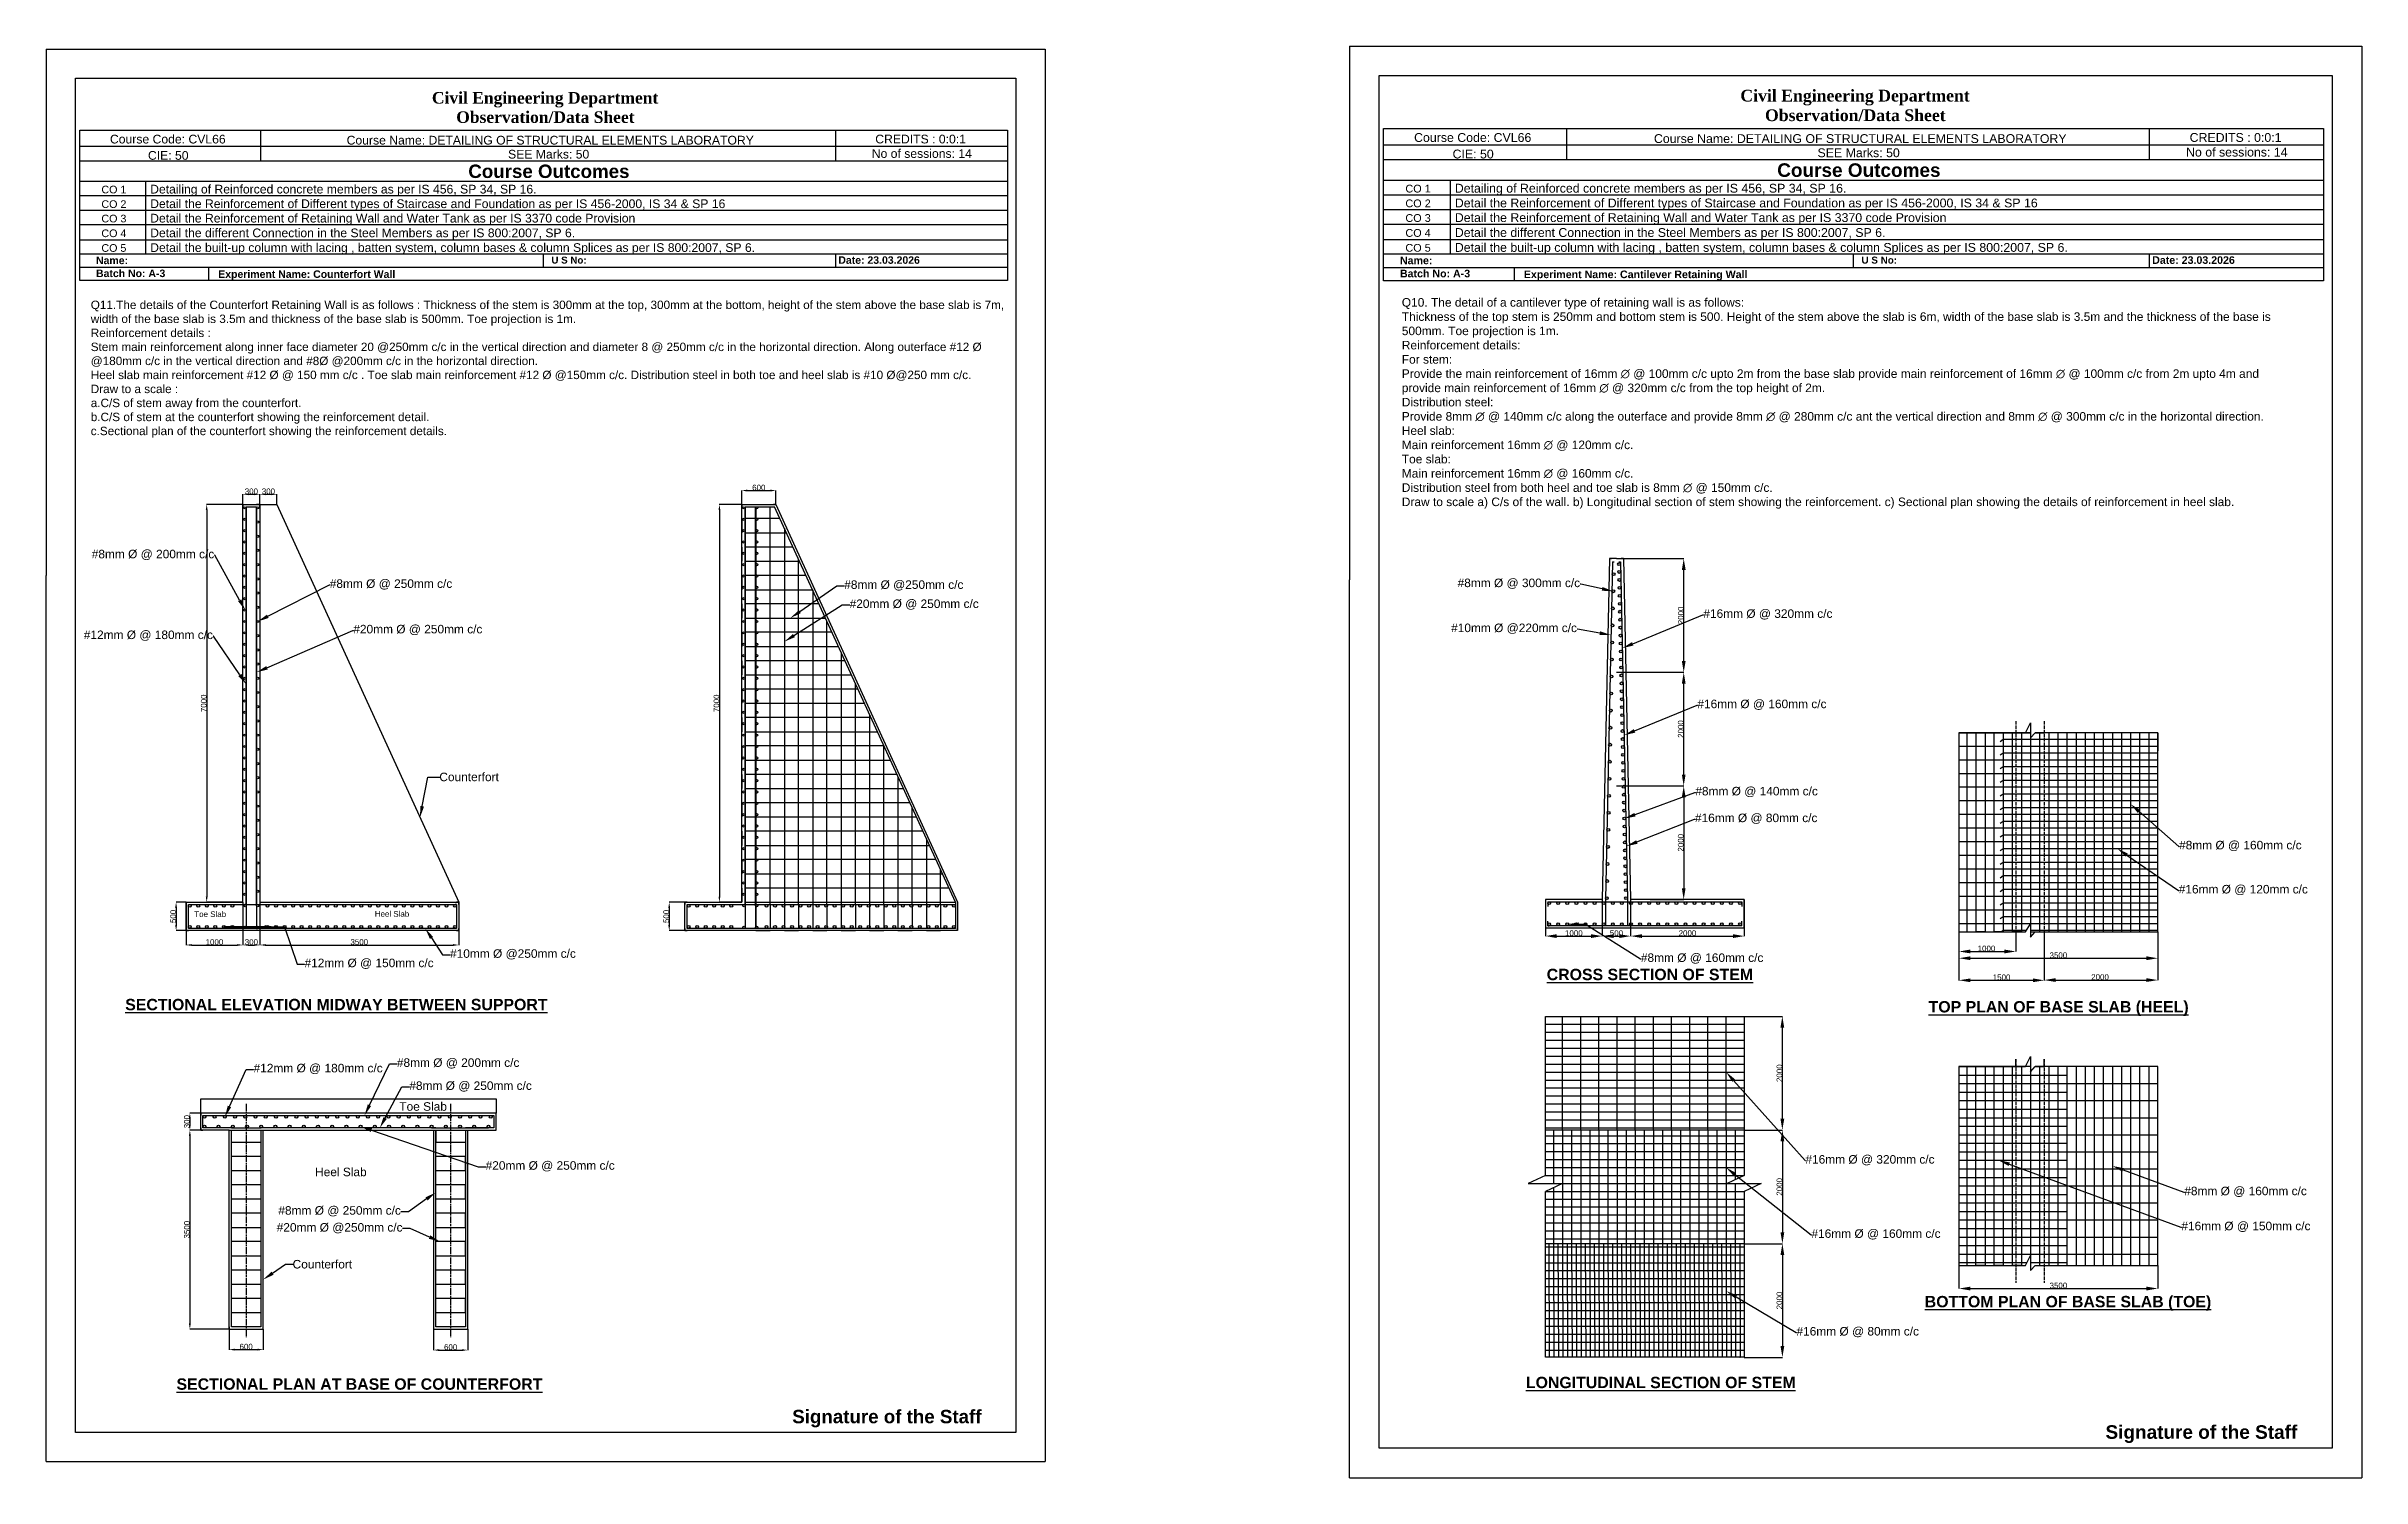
# Model space of a CAD drawing. Header units: millimetres. Extents: x 58889 to 99649, y 11169 to 36356.
import ezdxf
from ezdxf import colors
from ezdxf.entities.mleader import LeaderData, LeaderLine
from ezdxf.math import Vec2, Vec3

# ---------------------------------------------------------------- set-up
doc = ezdxf.new("R2010")
doc.units = ezdxf.units.MM
doc.linetypes.add('ACAD_ISO02W100', pattern=[15, 12, -3])
doc.linetypes.add('ACAD_ISO08W100', pattern=[36, 24, -3, 6, -3])
doc.styles.get("Standard").update_dxf_attribs({"font": 'arial.ttf'})
doc.dimstyles.new('ISO-25', dxfattribs={"dimtxt": 2.5, "dimasz": 2.5, "dimexe": 1.25, "dimexo": 0.625, "dimtad": 1, "dimtxsty": 'Standard', "dimcen": 2.5, "dimadec": 0, "dimazin": 0, "dimtfac": 1, "dimtmove": 0, "dimatfit": 3, "dimfxl": 1, "dimarcsym": 0})

msp = doc.modelspace()

# ---------------------------------------------------------------- texts
at = {"attachment_point": 1}
for s, width, gutter_width, heights, insert, char_height in [('\\pxqc;{\\fBookman Old Style|b0|i0|c0|p18;\\H1.16667x;         \\fBookman Old Style|b1|i0|c0|p18;\\H1.14285x;       Civil Engineering Department\\P               Observation/Data Sheet}', 7764.69156, 764.474, [0], (63214.931, 35552.404), 152.894723), ('\\pxqc;{\\fBookman Old Style|b0|i0|c0|p18;\\H1.16667x;         \\fBookman Old Style|b1|i0|c0|p18;\\H1.14285x;       Civil Engineering Department\\P               Observation/Data Sheet}', 7868.57023, 774.701, [0], (86215.538, 35591.776), 154.9402), ('Course Code: CVL66', 7182.93476, 767.1, [0], (60009.629, 34800.231), 153.42004), ('Course Name: DETAILING OF STRUCTURAL ELEMENTS LABORATORY', 7182.93476, 767.1, [0], (64176.125, 34781.42), 153.42004), ('CREDITS : 0:0:1', 7182.93476, 767.1, [0], (73482.276, 34801.21), 153.42004), ('Course Code: CVL66', 7279.03049, 777.363, [0], (82967.354, 34829.54), 155.47254), ('Course Name: DETAILING OF STRUCTURAL ELEMENTS LABORATORY', 7279.03049, 777.363, [0], (87189.591, 34810.478), 155.47254), ('CREDITS : 0:0:1', 7279.03049, 777.363, [0], (96620.243, 34830.532), 155.47254), ('CIE: 50', 7182.93476, 767.1, [0], (60678.36, 34513.517), 153.42), ('{\\fArial|b1|i0|c0|p34;Course Outcomes}', 7182.93476, 767.1, [0], (66318.021, 34275.331), 235.83568), ('SEE Marks: 50', 7182.93476, 767.1, [0], (67017.966, 34534.908), 153.42004), ('No of sessions: 14', 7182.93476, 767.1, [0], (73420.252, 34546.5), 153.42004), ('CIE: 50', 7279.03049, 777.363, [0], (83645.032, 34538.99), 155.4725), ('{\\fArial|b1|i0|c0|p34;Course Outcomes}', 7279.03049, 777.363, [0], (89360.142, 34297.618), 238.99077), ('SEE Marks: 50', 7279.03049, 777.363, [0], (90069.452, 34560.668), 155.47254), ('No of sessions: 14', 7279.03049, 777.363, [0], (96557.389, 34572.415), 155.47254), ('CO 1', 6311.72978, 674.06, [0], (59859.049, 33903.417), 134.812), ('Detailing of Reinforced concrete members as per IS 456, SP 34, SP 16.', 7182.93476, 767.1, [0], (60717.424, 33919.749), 153.42004), ('CO 1', 6396.17024, 683.078, [0], (82814.76, 33920.728), 136.6156), ('Detailing of Reinforced concrete members as per IS 456, SP 34, SP 16.', 7279.03049, 777.363, [0], (83684.619, 33937.279), 155.47254), ('CO 2', 6311.72978, 674.06, [0], (59859.049, 33647.054), 134.812), ('Detail the Reinforcement of Different types of Staircase and Foundation as per IS 456-2000, IS 34 & SP 16', 12411.94789, 767.1, [0], (60717.424, 33663.386), 153.420035), ('CO 2', 6396.17024, 683.078, [0], (82814.76, 33660.935), 136.6156), ('Detail the Reinforcement of Different types of Staircase and Foundation as per IS 456-2000, IS 34 & SP 16', 12577.99913, 777.363, [0], (83684.619, 33677.486), 155.472541), ('Detail the Reinforcement of Retaining Wall and Water Tank as per IS 3370 code Provision', 10962.60918, 777.363, [0], (83684.619, 33419.81), 155.47254), ('CO 3', 6311.72978, 674.06, [0], (59859.049, 33392.78), 134.812), ('CO 4', 6311.72978, 674.06, [0], (59859.049, 33133.915), 134.812), ('Detail the Reinforcement of Retaining Wall and Water Tank as per IS 3370 code Provision', 10817.88387, 767.1, [0], (60717.424, 33409.112), 153.42004), ('Detail the different Connection in the Steel Members as per IS 800:2007, SP 6.', 9453.26844, 767.1, [0], (60717.424, 33150.247), 153.42004), ('CO 3', 6396.17024, 683.078, [0], (82814.76, 33403.26), 136.6156), ('CO 4', 6396.17024, 683.078, [0], (82814.76, 33140.932), 136.6156), ('Detail the different Connection in the Steel Members as per IS 800:2007, SP 6.', 9579.73747, 777.363, [0], (83684.619, 33157.482), 155.47254), ('{\\fArial|b1|i0|c0|p34;Name: }', 7182.93476, 767.1, [0], (59764.232, 32655.517), 132.06798), ('CO 5', 6311.72978, 674.06, [0], (59859.049, 32875.21), 134.812), ('Detail the built-up column with lacing , batten system, column bases & column Splices as per IS 800:2007, SP 6.', 12738.00645, 767.1, [0], (60717.424, 32891.542), 153.420035), ('{\\fArial|b1|i0|c0|p34;U S No: }', 7182.93476, 767.1, [0], (67781.519, 32656.014), 122.63455), ('{\\fArial|b1|i0|c0|p34;Date: 23.03.2026}', 7182.93476, 767.1, [0], (72831.602, 32661.288), 132.06798), ('{\\fArial|b1|i0|c0|p34;Name: }', 7279.03049, 777.363, [0], (82718.674, 32656.134), 133.83483), ('CO 5', 6396.17024, 683.078, [0], (82814.76, 32878.766), 136.6156), ('Detail the built-up column with lacing , batten system, column bases & column Splices as per IS 800:2007, SP 6.', 12908.41982, 777.363, [0], (83684.619, 32895.316), 155.472541), ('{\\fArial|b1|i0|c0|p34;U S No: }', 7279.03049, 777.363, [0], (90843.22, 32656.637), 124.2752), ('{\\fArial|b1|i0|c0|p34;Date: 23.03.2026}', 7279.03049, 777.363, [0], (95960.864, 32661.981), 133.83483), ('{\\fArial|b1|i0|c0|p34;Batch No: A-3}', 7182.93476, 767.1, [0], (59764.232, 32427.702), 132.06798), ('{\\fArial|b1|i0|c0|p34;Experiment Name: Counterfort Wall}', 7182.93476, 767.1, [0], (61915.983, 32413.463), 132.06798), ('{\\fArial|b1|i0|c0|p34;Batch No: A-3}', 7279.03049, 777.363, [0], (82718.674, 32425.27), 133.83483), ('{\\fArial|b1|i0|c0|p34;Experiment Name: Cantilever Retaining Wall}', 7279.03049, 777.363, [0], (84899.212, 32410.841), 133.83483), ('Q11.The details of the Counterfort Retaining Wall is as follows : Thickness of the stem is 300mm at the top, 300mm at the bottom, height of the stem above the base slab is 7m, width of the base slab is 3.5m and thickness of the base slab is 500mm. Toe projection is 1m.^JReinforcement details : ^JStem main reinforcement along inner face diameter 20 @250mm c/c in the vertical direction and diameter 8 @ 250mm c/c in the horizontal direction. Along outerface #12 %%C @180mm c/c in the vertical direction and #8%%C @200mm c/c in the horizontal direction.^JHeel slab main reinforcement #12 %%C @ 150 mm c/c . Toe slab main reinforcement #12 %%C @150mm c/c. Distribution steel in both toe and heel slab is #10 %%C@250 mm c/c.^JDraw to a scale :^Ja.C/S of stem away from the counterfort. ^Jb.C/S of stem at the counterfort showing the reinforcement detail. ^Jc.Sectional plan of the counterfort showing the reinforcement details.', 16328.20424, 739.654, [2684.735], (59671.322, 31881.454), 147.930783), ('Q10. The detail of a cantilever type of retaining wall is as follows:\\PThickness of the top stem is 250mm and bottom stem is 500. Height of the stem above the slab is 6m, width of the base slab is 3.5m and the thickness of the base is 500mm. Toe projection is 1m.\\PReinforcement details:\\PFor stem:\\PProvide the main reinforcement of 16mm ∅ @ 100mm c/c upto 2m from the base slab provide main reinforcement of 16mm ∅ @ 100mm c/c from 2m upto 4m and provide main reinforcement of 16mm ∅ @ 320mm c/c from the top height of 2m.\\PDistribution steel:\\PProvide 8mm ∅ @ 140mm c/c along the outerface and provide 8mm ∅ @ 280mm c/c ant the vertical direction and 8mm ∅ @ 300mm c/c in the horizontal direction.\\PHeel slab:\\PMain reinforcement 16mm ∅ @ 120mm c/c.\\PToe slab:\\PMain reinforcement 16mm ∅ @ 160mm c/c.\\PDistribution steel from both heel and toe slab is 8mm ∅ @ 150mm c/c.\\PDraw to scale a) C/s of the wall. b) Longitudinal section of stem showing the reinforcement. c) Sectional plan showing the details of reinforcement in heel slab.', 15414.01926, 751.987, [4988.6], (82751.093, 31925.734), 150.397453), ('Toe Slab', 634.53064, 12.5, [0], (61494.695, 21134.723), 100), ('Heel Slab', 1338.68184, 12.5, [0], (64672.258, 21138.892), 100), ('{\\fArial|b1|i0|c0|p34;\\LCROSS SECTION OF STEM}', 4866.92054, 12.5, [0], (85301.945, 20123.536), 200), ('{\\fArial|b1|i0|c0|p34;\\LSECTIONAL ELEVATION MIDWAY BETWEEN SUPPORT}', 7829.68215, 12.5, [0], (60278.193, 19594.134), 200), ('{\\fArial|b1|i0|c0|p34;\\LTOP PLAN OF BASE SLAB (HEEL)}', 4866.92054, 12.5, [0], (92024.281, 19555.344), 200), ('Toe Slab', 978.47272, 12.5, [0], (65103.367, 17775.492), 150), ('Heel Slab', 1373.33105, 12.5, [0], (63620.3, 16623.342), 150), ('{\\fArial|b1|i0|c0|p34;\\LBOTTOM PLAN OF BASE SLAB (TOE)}', 5161.56094, 12.5, [0], (91956.942, 14366.548), 200), ('{\\fArial|b1|i0|c0|p34;\\LSECTIONAL PLAN AT BASE OF COUNTERFORT}', 6909.19626, 12.5, [0], (61180.88, 12915.957), 200), ('{\\fArial|b1|i0|c0|p34;\\LLONGITUDINAL SECTION OF STEM}', 4866.92054, 12.5, [0], (84935.626, 12943.64), 200), ('{\\fArial|b1|i0|c0|p34;Signature of the Staff}', 7182.93476, 767.1, [0], (72020.912, 12361.985), 235.83568), ('{\\fArial|b1|i0|c0|p34;Signature of the Staff}', 7279.03049, 777.363, [0], (95139.329, 12091.108), 238.99077)]:
    msp.add_mtext_dynamic_manual_height_columns(s, width=width, gutter_width=gutter_width, heights=heights, dxfattribs=dict(at, insert=insert, char_height=char_height))

# ---------------------------------------------------------------- blocks, each defined once
blk = doc.blocks.new('*U47')
blk.add_circle((25, -25), 25)
blk = doc.blocks.new('*U49')
at = {"color": 0, "linetype": 'ByBlock', "lineweight": -2, "transparency": 16777216}
for p in [(61389, 21255), (61539, 21255), (61689, 21255), (61839, 21255), (61989, 21255), (62139, 21255)]:
    blk.add_blockref('*U47', p, dxfattribs=at)
blk = doc.blocks.new('*U50')
blk.add_circle((25, 25), 25)
blk = doc.blocks.new('*U51')
at = {"color": 0, "linetype": 'ByBlock', "lineweight": -2, "transparency": 16777216}
for p in [(61389, 20835), (61539, 20835), (61689, 20835), (61839, 20835), (61989, 20835), (62139, 20835)]:
    blk.add_blockref('*U50', p, dxfattribs=at)
blk = doc.blocks.new('*U52')
blk.add_circle((20, -20), 20)
blk = doc.blocks.new('*U53')
at = {"color": 0, "linetype": 'ByBlock', "lineweight": -2, "transparency": 16777216, "rotation": 270}
for p in [(62409, 28255), (62409, 28055), (62409, 27855), (62409, 27655), (62409, 27455), (62409, 27255), (62409, 27055), (62409, 26855), (62409, 26655), (62409, 26455), (62409, 26255), (62409, 26055), (62409, 25855), (62409, 25655), (62409, 25455), (62409, 25255), (62409, 25055), (62409, 24855), (62409, 24655), (62409, 24455), (62409, 24255), (62409, 24055), (62409, 23855), (62409, 23655), (62409, 23455), (62409, 23255), (62409, 23055), (62409, 22855), (62409, 22655), (62409, 22455), (62409, 22255), (62409, 22055), (62409, 21855), (62409, 21655), (62409, 21455)]:
    blk.add_blockref('*U52', p, dxfattribs=at)
blk = doc.blocks.new('*U54')
blk.add_circle((25, -25), 25)
blk = doc.blocks.new('*U55')
at = {"color": 0, "linetype": 'ByBlock', "lineweight": -2, "transparency": 16777216, "rotation": 180}
for p in [(62809, 20835), (62959, 20835), (63109, 20835), (63259, 20835), (63409, 20835), (63559, 20835), (63709, 20835), (63859, 20835), (64009, 20835), (64159, 20835), (64309, 20835), (64459, 20835), (64609, 20835), (64759, 20835), (64909, 20835), (65059, 20835), (65209, 20835), (65359, 20835), (65509, 20835), (65659, 20835), (65809, 20835), (65959, 20835), (66109, 20835)]:
    blk.add_blockref('*U54', p, dxfattribs=at)
blk = doc.blocks.new('*U56')
blk.add_circle((25, 25), 25)
blk = doc.blocks.new('*U57')
at = {"color": 0, "linetype": 'ByBlock', "lineweight": -2, "transparency": 16777216, "rotation": 180}
for p in [(62809, 21255), (62959, 21255), (63109, 21255), (63259, 21255), (63409, 21255), (63559, 21255), (63709, 21255), (63859, 21255), (64009, 21255), (64159, 21255), (64309, 21255), (64459, 21255), (64609, 21255), (64759, 21255), (64909, 21255), (65059, 21255), (65209, 21255), (65359, 21255), (65509, 21255), (65659, 21255), (65809, 21255), (65959, 21255), (66109, 21255)]:
    blk.add_blockref('*U56', p, dxfattribs=at)
blk = doc.blocks.new('*U58')
blk.add_circle((25, -25), 25)
blk = doc.blocks.new('*U59')
at = {"color": 0, "linetype": 'ByBlock', "lineweight": -2, "transparency": 16777216}
for p in [(70172, 21255), (70322, 21255), (70472, 21255), (70622, 21255), (70772, 21255), (70922, 21255)]:
    blk.add_blockref('*U58', p, dxfattribs=at)
blk = doc.blocks.new('*U65')
blk.add_circle((25, 25), 25)
blk = doc.blocks.new('*U66')
at = {"color": 0, "linetype": 'ByBlock', "lineweight": -2, "transparency": 16777216}
for p in [(70172, 20835), (70322, 20835), (70472, 20835), (70622, 20835), (70772, 20835), (70922, 20835)]:
    blk.add_blockref('*U65', p, dxfattribs=at)
blk = doc.blocks.new('*U60')
blk.add_circle((20, -20), 20)
blk = doc.blocks.new('*U61')
at = {"color": 0, "linetype": 'ByBlock', "lineweight": -2, "transparency": 16777216, "rotation": 269.9999999999999}
for p in [(71192, 28255), (71192, 28055), (71192, 27855), (71192, 27655), (71192, 27455), (71192, 27255), (71192, 27055), (71192, 26855), (71192, 26655), (71192, 26455), (71192, 26255), (71192, 26055), (71192, 25855), (71192, 25655), (71192, 25455), (71192, 25255), (71192, 25055), (71192, 24855), (71192, 24655), (71192, 24455), (71192, 24255), (71192, 24055), (71192, 23855), (71192, 23655), (71192, 23455), (71192, 23255), (71192, 23055), (71192, 22855), (71192, 22655), (71192, 22455), (71192, 22255), (71192, 22055), (71192, 21855), (71192, 21655), (71192, 21455)]:
    blk.add_blockref('*U60', p, dxfattribs=at)
blk = doc.blocks.new('*U62')
blk.add_circle((20, 20), 20)
blk = doc.blocks.new('*U67')
at = {"color": 0, "linetype": 'ByBlock', "lineweight": -2, "transparency": 16777216, "rotation": 269.9999999999999}
for p in [(71372, 28255), (71372, 28055), (71372, 27855), (71372, 27655), (71372, 27455), (71372, 27255), (71372, 27055), (71372, 26855), (71372, 26655), (71372, 26455), (71372, 26255), (71372, 26055), (71372, 25855), (71372, 25655), (71372, 25455), (71372, 25255), (71372, 25055), (71372, 24855), (71372, 24655), (71372, 24455), (71372, 24255), (71372, 24055), (71372, 23855), (71372, 23655), (71372, 23455), (71372, 23255), (71372, 23055), (71372, 22855), (71372, 22655), (71372, 22455), (71372, 22255), (71372, 22055), (71372, 21855), (71372, 21655), (71372, 21455)]:
    blk.add_blockref('*U62', p, dxfattribs=at)
blk = doc.blocks.new('*U68')
blk.add_circle((25, -25), 25)
blk = doc.blocks.new('*U69')
at = {"color": 0, "linetype": 'ByBlock', "lineweight": -2, "transparency": 16777216, "rotation": 180}
for p in [(71592, 20835), (71742, 20835), (71892, 20835), (72042, 20835), (72192, 20835), (72342, 20835), (72492, 20835), (72642, 20835), (72792, 20835), (72942, 20835), (73092, 20835), (73242, 20835), (73392, 20835), (73542, 20835), (73692, 20835), (73842, 20835), (73992, 20835), (74142, 20835), (74292, 20835), (74442, 20835), (74592, 20835), (74742, 20835), (74892, 20835)]:
    blk.add_blockref('*U68', p, dxfattribs=at)
blk = doc.blocks.new('*U63')
blk.add_circle((25, 25), 25)
blk = doc.blocks.new('*U64')
at = {"color": 0, "linetype": 'ByBlock', "lineweight": -2, "transparency": 16777216, "rotation": 180}
for p in [(71592, 21255), (71742, 21255), (71892, 21255), (72042, 21255), (72192, 21255), (72342, 21255), (72492, 21255), (72642, 21255), (72792, 21255), (72942, 21255), (73092, 21255), (73242, 21255), (73392, 21255), (73542, 21255), (73692, 21255), (73842, 21255), (73992, 21255), (74142, 21255), (74292, 21255), (74442, 21255), (74592, 21255), (74742, 21255), (74892, 21255)]:
    blk.add_blockref('*U63', p, dxfattribs=at)
blk = doc.blocks.new('*D78')
at = {"color": 0, "lineweight": -2, "transparency": 16777216}
for p, q in [((62349, 28296), (62349, 28475)), ((62449, 28474), (62549, 28474)), ((62649, 28296), (62649, 28475))]:
    blk.add_line(p, q, dxfattribs=at)
at = {"color": 0, "transparency": 16777216}
for points in [[(62449, 28490), (62449, 28457), (62349, 28474)], [(62549, 28490), (62549, 28457), (62649, 28474)]]:
    blk.add_solid(points, dxfattribs=at)
at = {"layer": 'Defpoints', "color": 0, "transparency": 16777216}
for p in [(62349, 28295), (62649, 28474), (62649, 28295)]:
    blk.add_point(p, dxfattribs=at)
at = {"color": 0, "transparency": 16777216, "insert": (62499, 28525), "char_height": 100, "attachment_point": 5}
blk.add_mtext('300', dxfattribs=at)
blk = doc.blocks.new('*D79')
at = {"color": 0, "lineweight": -2, "transparency": 16777216}
for p, q in [((62649, 28296), (62649, 28475)), ((62749, 28474), (62849, 28474)), ((62949, 28296), (62949, 28475))]:
    blk.add_line(p, q, dxfattribs=at)
at = {"color": 0, "transparency": 16777216}
for points in [[(62749, 28490), (62749, 28457), (62649, 28474)], [(62849, 28490), (62849, 28457), (62949, 28474)]]:
    blk.add_solid(points, dxfattribs=at)
at = {"layer": 'Defpoints', "color": 0, "transparency": 16777216}
for p in [(62649, 28295), (62949, 28474), (62949, 28295)]:
    blk.add_point(p, dxfattribs=at)
at = {"color": 0, "transparency": 16777216, "insert": (62799, 28525), "char_height": 100, "attachment_point": 5}
blk.add_mtext('300', dxfattribs=at)
blk = doc.blocks.new('*D80')
at = {"color": 0, "lineweight": -2, "transparency": 16777216}
for p, q in [((62349, 28295), (61711, 28295)), ((61713, 28195), (61713, 21395)), ((62349, 21295), (61711, 21295))]:
    blk.add_line(p, q, dxfattribs=at)
at = {"color": 0, "transparency": 16777216}
for points in [[(61696, 28195), (61729, 28195), (61713, 28295)], [(61696, 21395), (61729, 21395), (61713, 21295)]]:
    blk.add_solid(points, dxfattribs=at)
at = {"layer": 'Defpoints', "color": 0, "transparency": 16777216}
for p in [(62349, 28295), (61713, 21295), (62349, 21295)]:
    blk.add_point(p, dxfattribs=at)
at = {"color": 0, "transparency": 16777216, "insert": (61661, 24795), "char_height": 100, "attachment_point": 5, "rotation": 90}
blk.add_mtext('7000', dxfattribs=at)
blk = doc.blocks.new('*D81')
at = {"color": 0, "lineweight": -2, "transparency": 16777216}
for p, q in [((61349, 21295), (61173, 21295)), ((61349, 20795), (61173, 20795)), ((61174, 21195), (61174, 20895))]:
    blk.add_line(p, q, dxfattribs=at)
at = {"color": 0, "transparency": 16777216}
for points in [[(61157, 21195), (61191, 21195), (61174, 21295)], [(61157, 20895), (61191, 20895), (61174, 20795)]]:
    blk.add_solid(points, dxfattribs=at)
at = {"layer": 'Defpoints', "color": 0, "transparency": 16777216}
for p in [(61349, 21295), (61174, 20795), (61349, 20795)]:
    blk.add_point(p, dxfattribs=at)
at = {"color": 0, "transparency": 16777216, "insert": (61122, 21045), "char_height": 100, "attachment_point": 5, "rotation": 90}
blk.add_mtext('500', dxfattribs=at)
blk = doc.blocks.new('*D82')
at = {"color": 0, "lineweight": -2, "transparency": 16777216}
for p, q in [((61349, 21294), (61349, 20541)), ((62349, 21294), (62349, 20541)), ((61449, 20542), (62249, 20542))]:
    blk.add_line(p, q, dxfattribs=at)
at = {"color": 0, "transparency": 16777216}
for points in [[(61449, 20559), (61449, 20526), (61349, 20542)], [(62249, 20559), (62249, 20526), (62349, 20542)]]:
    blk.add_solid(points, dxfattribs=at)
at = {"layer": 'Defpoints', "color": 0, "transparency": 16777216}
for p in [(61349, 21295), (62349, 21295), (62349, 20542)]:
    blk.add_point(p, dxfattribs=at)
at = {"color": 0, "transparency": 16777216, "insert": (61849, 20594), "char_height": 100, "attachment_point": 5}
blk.add_mtext('1000', dxfattribs=at)
blk = doc.blocks.new('*D83')
at = {"color": 0, "lineweight": -2, "transparency": 16777216}
for p, q in [((62349, 21294), (62349, 20541)), ((62649, 21294), (62649, 20541)), ((62449, 20542), (62549, 20542))]:
    blk.add_line(p, q, dxfattribs=at)
at = {"color": 0, "transparency": 16777216}
for points in [[(62449, 20559), (62449, 20526), (62349, 20542)], [(62549, 20559), (62549, 20526), (62649, 20542)]]:
    blk.add_solid(points, dxfattribs=at)
at = {"layer": 'Defpoints', "color": 0, "transparency": 16777216}
for p in [(62349, 21295), (62649, 21295), (62649, 20542)]:
    blk.add_point(p, dxfattribs=at)
at = {"color": 0, "transparency": 16777216, "insert": (62499, 20594), "char_height": 100, "attachment_point": 5}
blk.add_mtext('300', dxfattribs=at)
blk = doc.blocks.new('*D84')
at = {"color": 0, "lineweight": -2, "transparency": 16777216}
for p, q in [((62649, 21294), (62649, 20541)), ((66149, 21294), (66149, 20541)), ((62749, 20542), (66049, 20542))]:
    blk.add_line(p, q, dxfattribs=at)
at = {"color": 0, "transparency": 16777216}
for points in [[(62749, 20559), (62749, 20526), (62649, 20542)], [(66049, 20559), (66049, 20526), (66149, 20542)]]:
    blk.add_solid(points, dxfattribs=at)
at = {"layer": 'Defpoints', "color": 0, "transparency": 16777216}
for p in [(62649, 21295), (66149, 21295), (66149, 20542)]:
    blk.add_point(p, dxfattribs=at)
at = {"color": 0, "transparency": 16777216, "insert": (64399, 20594), "char_height": 100, "attachment_point": 5}
blk.add_mtext('3500', dxfattribs=at)
blk = doc.blocks.new('*D85')
at = {"color": 0, "lineweight": -2, "transparency": 16777216}
for p, q in [((71131, 28295), (70737, 28295)), ((70739, 28195), (70739, 21395)), ((71131, 21295), (70737, 21295))]:
    blk.add_line(p, q, dxfattribs=at)
at = {"color": 0, "transparency": 16777216}
for points in [[(70722, 28195), (70755, 28195), (70739, 28295)], [(70722, 21395), (70755, 21395), (70739, 21295)]]:
    blk.add_solid(points, dxfattribs=at)
at = {"layer": 'Defpoints', "color": 0, "transparency": 16777216}
for p in [(71132, 28295), (70739, 21295), (71132, 21295)]:
    blk.add_point(p, dxfattribs=at)
at = {"color": 0, "transparency": 16777216, "insert": (70687, 24795), "char_height": 100, "attachment_point": 5, "rotation": 90}
blk.add_mtext('7000', dxfattribs=at)
blk = doc.blocks.new('*D86')
at = {"color": 0, "lineweight": -2, "transparency": 16777216}
for p, q in [((71132, 28296), (71132, 28540)), ((71232, 28539), (71632, 28539)), ((71732, 28296), (71732, 28540))]:
    blk.add_line(p, q, dxfattribs=at)
at = {"color": 0, "transparency": 16777216}
for points in [[(71232, 28556), (71232, 28522), (71132, 28539)], [(71632, 28556), (71632, 28522), (71732, 28539)]]:
    blk.add_solid(points, dxfattribs=at)
at = {"layer": 'Defpoints', "color": 0, "transparency": 16777216}
for p in [(71732, 28539), (71132, 28295), (71732, 28295)]:
    blk.add_point(p, dxfattribs=at)
at = {"color": 0, "transparency": 16777216, "insert": (71432, 28591), "char_height": 100, "attachment_point": 5}
blk.add_mtext('600', dxfattribs=at)
blk = doc.blocks.new('*D87')
at = {"color": 0, "lineweight": -2, "transparency": 16777216}
for p, q in [((70131, 21295), (69853, 21295)), ((70131, 20795), (69853, 20795)), ((69855, 21195), (69855, 20895))]:
    blk.add_line(p, q, dxfattribs=at)
at = {"color": 0, "transparency": 16777216}
for points in [[(69838, 21195), (69871, 21195), (69855, 21295)], [(69838, 20895), (69871, 20895), (69855, 20795)]]:
    blk.add_solid(points, dxfattribs=at)
at = {"layer": 'Defpoints', "color": 0, "transparency": 16777216}
for p in [(70132, 21295), (69855, 20795), (70132, 20795)]:
    blk.add_point(p, dxfattribs=at)
at = {"color": 0, "transparency": 16777216, "insert": (69803, 21045), "char_height": 100, "attachment_point": 5, "rotation": 90}
blk.add_mtext('500', dxfattribs=at)
blk = doc.blocks.new('*U70')
blk.add_circle((20, 20), 20)
blk = doc.blocks.new('*U71')
at = {"color": 0, "linetype": 'ByBlock', "lineweight": -2, "transparency": 16777216, "rotation": 270}
for p in [(62589, 28255), (62589, 28005), (62589, 27755), (62589, 27505), (62589, 27255), (62589, 27005), (62589, 26755), (62589, 26505), (62589, 26255), (62589, 26005), (62589, 25755), (62589, 25505), (62589, 25255), (62589, 25005), (62589, 24755), (62589, 24505), (62589, 24255), (62589, 24005), (62589, 23755), (62589, 23505), (62589, 23255), (62589, 23005), (62589, 22755), (62589, 22505), (62589, 22255), (62589, 22005), (62589, 21755), (62589, 21505), (62589, 21255)]:
    blk.add_blockref('*U70', p, dxfattribs=at)
blk = doc.blocks.new('*D88')
at = {"color": 0, "lineweight": -2, "transparency": 16777216}
for p, q in [((62107, 17283), (61415, 17283)), ((61416, 17183), (61416, 13883)), ((62107, 13783), (61415, 13783))]:
    blk.add_line(p, q, dxfattribs=at)
at = {"color": 0, "transparency": 16777216}
for points in [[(61399, 17183), (61433, 17183), (61416, 17283)], [(61399, 13883), (61433, 13883), (61416, 13783)]]:
    blk.add_solid(points, dxfattribs=at)
at = {"layer": 'Defpoints', "color": 0, "transparency": 16777216}
for p in [(62107, 17283), (61416, 13783), (62107, 13783)]:
    blk.add_point(p, dxfattribs=at)
at = {"color": 0, "transparency": 16777216, "insert": (61364, 15533), "char_height": 100, "attachment_point": 5, "rotation": 90}
blk.add_mtext('3500', dxfattribs=at)
blk = doc.blocks.new('*D89')
at = {"color": 0, "lineweight": -2, "transparency": 16777216}
for p, q in [((62107, 13782), (62107, 13421)), ((62707, 13782), (62707, 13421)), ((62207, 13422), (62607, 13422))]:
    blk.add_line(p, q, dxfattribs=at)
at = {"color": 0, "transparency": 16777216}
for points in [[(62207, 13439), (62207, 13405), (62107, 13422)], [(62607, 13439), (62607, 13405), (62707, 13422)]]:
    blk.add_solid(points, dxfattribs=at)
at = {"layer": 'Defpoints', "color": 0, "transparency": 16777216}
for p in [(62107, 13783), (62707, 13783), (62707, 13422)]:
    blk.add_point(p, dxfattribs=at)
at = {"color": 0, "transparency": 16777216, "insert": (62407, 13474), "char_height": 100, "attachment_point": 5}
blk.add_mtext('600', dxfattribs=at)
blk = doc.blocks.new('*D90')
at = {"color": 0, "lineweight": -2, "transparency": 16777216}
for p, q in [((65707, 13782), (65707, 13412)), ((66307, 13782), (66307, 13412)), ((65807, 13414), (66207, 13414))]:
    blk.add_line(p, q, dxfattribs=at)
at = {"color": 0, "transparency": 16777216}
for points in [[(65807, 13430), (65807, 13397), (65707, 13414)], [(66207, 13430), (66207, 13397), (66307, 13414)]]:
    blk.add_solid(points, dxfattribs=at)
at = {"layer": 'Defpoints', "color": 0, "transparency": 16777216}
for p in [(65707, 13783), (66307, 13783), (66307, 13414)]:
    blk.add_point(p, dxfattribs=at)
at = {"color": 0, "transparency": 16777216, "insert": (66007, 13465), "char_height": 100, "attachment_point": 5}
blk.add_mtext('600', dxfattribs=at)
blk = doc.blocks.new('*U72')
blk.add_circle((25, 24), 24.2)
blk = doc.blocks.new('*U73')
at = {"color": 0, "linetype": 'ByBlock', "lineweight": -2, "transparency": 16777216}
for p in [(61647, 17323), (61897, 17323), (62147, 17323)]:
    blk.add_blockref('*U72', p, dxfattribs=at)
blk = doc.blocks.new('*U74')
blk.add_circle((5, 25), 25)
blk = doc.blocks.new('*U75')
at = {"color": 0, "linetype": 'ByBlock', "lineweight": -2, "transparency": 16777216}
for p in [(62667, 17323), (62917, 17323), (63167, 17323), (63417, 17323), (63667, 17323), (63917, 17323), (64167, 17323), (64417, 17323), (64667, 17323), (64917, 17323), (65167, 17323), (65417, 17323), (65667, 17323)]:
    blk.add_blockref('*U74', p, dxfattribs=at)
blk = doc.blocks.new('*D91')
at = {"color": 0, "lineweight": -2, "transparency": 16777216}
for p, q in [((61607, 17583), (61415, 17583)), ((61607, 17283), (61415, 17283)), ((61416, 17483), (61416, 17383))]:
    blk.add_line(p, q, dxfattribs=at)
at = {"color": 0, "transparency": 16777216}
for points in [[(61399, 17483), (61433, 17483), (61416, 17583)], [(61399, 17383), (61433, 17383), (61416, 17283)]]:
    blk.add_solid(points, dxfattribs=at)
at = {"layer": 'Defpoints', "color": 0, "transparency": 16777216}
for p in [(61607, 17583), (61416, 17283), (61607, 17283)]:
    blk.add_point(p, dxfattribs=at)
at = {"color": 0, "transparency": 16777216, "insert": (61364, 17433), "char_height": 100, "attachment_point": 5, "rotation": 90}
blk.add_mtext('300', dxfattribs=at)
blk = doc.blocks.new('*U76')
blk.add_circle((25, -25), 25)
blk = doc.blocks.new('*U77')
at = {"color": 0, "linetype": 'ByBlock', "lineweight": -2, "transparency": 16777216}
for p in [(61647, 17543), (61827, 17543), (62007, 17543), (62187, 17543), (62367, 17543), (62547, 17543), (62727, 17543), (62907, 17543), (63087, 17543), (63267, 17543), (63447, 17543), (63627, 17543), (63807, 17543), (63987, 17543), (64167, 17543), (64347, 17543), (64527, 17543), (64707, 17543), (64887, 17543), (65067, 17543), (65247, 17543), (65427, 17543), (65607, 17543), (65787, 17543), (65967, 17543), (66147, 17543), (66327, 17543), (66507, 17543), (66687, 17543)]:
    blk.add_blockref('*U76', p, dxfattribs=at)
blk = doc.blocks.new('*D144')
at = {"color": 0, "lineweight": -2, "transparency": 16777216}
for p, q in [((86531, 25342), (87715, 25342)), ((87714, 23542), (87714, 25142)), ((86531, 23342), (87715, 23342))]:
    blk.add_line(p, q, dxfattribs=at)
at = {"color": 0, "transparency": 16777216}
for points in [[(87681, 25142), (87747, 25142), (87714, 25342)], [(87681, 23542), (87747, 23542), (87714, 23342)]]:
    blk.add_solid(points, dxfattribs=at)
at = {"layer": 'Defpoints', "color": 0, "transparency": 16777216}
for p in [(86530, 25342), (87714, 25342), (86530, 23342)]:
    blk.add_point(p, dxfattribs=at)
at = {"color": 0, "transparency": 16777216, "insert": (87662, 24342), "char_height": 100, "attachment_point": 5, "rotation": 90}
blk.add_mtext('2000', dxfattribs=at)
blk = doc.blocks.new('*D145')
at = {"color": 0, "lineweight": -2, "transparency": 16777216}
for p, q in [((86531, 27342), (87716, 27342)), ((87714, 25542), (87714, 27142)), ((86531, 25342), (87716, 25342))]:
    blk.add_line(p, q, dxfattribs=at)
at = {"color": 0, "transparency": 16777216}
for points in [[(87681, 27142), (87748, 27142), (87714, 27342)], [(87681, 25542), (87748, 25542), (87714, 25342)]]:
    blk.add_solid(points, dxfattribs=at)
at = {"layer": 'Defpoints', "color": 0, "transparency": 16777216}
for p in [(86530, 27342), (87714, 27342), (86530, 25342)]:
    blk.add_point(p, dxfattribs=at)
at = {"color": 0, "transparency": 16777216, "insert": (87663, 26342), "char_height": 100, "attachment_point": 5, "rotation": 90}
blk.add_mtext('2000', dxfattribs=at)
blk = doc.blocks.new('*U138')
blk.add_circle((26, 25), 25)
blk = doc.blocks.new('*U139')
at = {"color": 0, "linetype": 'ByBlock', "lineweight": -2, "transparency": 16777216, "rotation": 91.19348942398209}
for p in [(86601, 27221), (86604, 27081), (86607, 26941), (86610, 26801), (86613, 26661), (86616, 26521), (86619, 26381), (86622, 26241), (86625, 26101), (86628, 25961), (86631, 25821), (86634, 25681), (86636, 25541), (86639, 25401), (86642, 25261), (86645, 25121), (86648, 24981), (86651, 24841), (86654, 24701), (86657, 24561), (86660, 24421), (86663, 24281), (86666, 24141), (86669, 24001), (86671, 23862), (86674, 23722), (86677, 23582), (86680, 23442), (86683, 23302), (86686, 23162), (86689, 23022), (86692, 22882), (86695, 22742), (86698, 22602), (86701, 22462), (86704, 22322), (86706, 22182), (86709, 22042), (86712, 21902), (86715, 21762), (86718, 21622), (86721, 21482), (86724, 21342)]:
    blk.add_blockref('*U138', p, dxfattribs=at)
blk = doc.blocks.new('*U140')
blk.add_circle((26, -25), 25)
blk = doc.blocks.new('*U141')
at = {"color": 0, "linetype": 'ByBlock', "lineweight": -2, "transparency": 16777216, "rotation": 88.80651057601816}
for p in [(86455, 27041), (86448, 26741), (86436, 26141), (86442, 26441), (86430, 25841), (86417, 25241), (86423, 25541), (86411, 24941), (86405, 24641), (86392, 24041), (86398, 24341), (86386, 23742), (86380, 23442), (86367, 22842), (86373, 23142), (86361, 22542), (86355, 22242), (86342, 21642), (86348, 21942), (86336, 21342)]:
    blk.add_blockref('*U140', p, dxfattribs=at)
blk = doc.blocks.new('*U142')
blk.add_line((80, 0), (72, 2000))
blk = doc.blocks.new('*U143')
at = {"color": 0, "linetype": 'ByBlock', "lineweight": -2, "transparency": 16777216, "rotation": 180}
for p in [(85420, 15286), (85500, 15286), (85580, 15286), (85660, 15286), (85740, 15286), (85820, 15286), (85900, 15286), (85980, 15286), (86060, 15286), (86140, 15286), (86220, 15286), (86300, 15286), (86380, 15286), (86460, 15286), (86540, 15286), (86620, 15286), (86700, 15286), (86780, 15286), (86860, 15286), (86940, 15286), (87020, 15286), (87100, 15286), (87180, 15286), (87260, 15286), (87340, 15286), (87420, 15286), (87500, 15286), (87580, 15286), (87660, 15286), (87740, 15286), (87820, 15286), (87900, 15286), (87980, 15286), (88060, 15286), (88140, 15286), (88220, 15286), (88300, 15286), (88380, 15286), (88460, 15286), (88540, 15286), (88620, 15286), (88700, 15286), (88780, 15286)]:
    blk.add_blockref('*U142', p, dxfattribs=at)
blk = doc.blocks.new('*U125')
blk.add_line((320, 2000), (320, 0))
blk = doc.blocks.new('*U127')
at = {"color": 0, "linetype": 'ByBlock', "lineweight": -2, "transparency": 16777216, "rotation": 180}
for p in [(85900, 19286), (86220, 19286), (86540, 19286), (86860, 19286), (87180, 19286), (87500, 19286), (87820, 19286), (88140, 19286), (88460, 19286), (88780, 19286)]:
    blk.add_blockref('*U125', p, dxfattribs=at)
blk = doc.blocks.new('*U128')
blk.add_line((140, 3500), (140, 0))
blk = doc.blocks.new('*U129')
at = {"color": 0, "linetype": 'ByBlock', "lineweight": -2, "transparency": 16777216, "rotation": 270}
for p in [(85280, 16206), (85280, 16066), (85280, 15926), (85280, 15786), (85280, 15646), (85280, 15506), (85280, 15366), (85280, 15226), (85280, 15086), (85280, 14946), (85280, 14806), (85280, 14666), (85280, 14526), (85280, 14386), (85280, 14246), (85280, 14106), (85280, 13966), (85280, 13826), (85280, 13686), (85280, 13546)]:
    blk.add_blockref('*U128', p, dxfattribs=at)
blk = doc.blocks.new('*U130')
blk.add_line((160, 0), (160, 3500))
blk = doc.blocks.new('*U131')
at = {"color": 0, "linetype": 'ByBlock', "lineweight": -2, "transparency": 16777216, "rotation": 180}
for p in [(93980, 24277), (94140, 24277), (94300, 24277), (94460, 24277), (94620, 24277), (94780, 24277), (94940, 24277), (95100, 24277), (95260, 24277), (95420, 24277), (95580, 24277), (95740, 24277), (95900, 24277), (96060, 24277)]:
    blk.add_blockref('*U130', p, dxfattribs=at)
blk = doc.blocks.new('*U132')
blk.add_line((160, 0), (160, 3500))
blk = doc.blocks.new('*U133')
at = {"color": 0, "linetype": 'ByBlock', "lineweight": -2, "transparency": 16777216, "rotation": 180}
for p in [(93980, 18404), (94140, 18404), (94300, 18404), (94460, 18404), (94620, 18404), (94780, 18404), (94940, 18404), (95100, 18404), (95260, 18404), (95420, 18404), (95580, 18404), (95740, 18404), (95900, 18404), (96060, 18404)]:
    blk.add_blockref('*U132', p, dxfattribs=at)
blk = doc.blocks.new('*U134')
blk.add_circle((25, -25), 25)
blk = doc.blocks.new('*U135')
at = {"color": 0, "linetype": 'ByBlock', "lineweight": -2, "transparency": 16777216}
for p in [(85320, 21302), (85480, 21302), (85640, 21302), (85800, 21302), (85960, 21302), (86120, 21302), (86280, 21302), (86440, 21302), (86600, 21302), (86760, 21302), (86920, 21302), (87080, 21302), (87240, 21302), (87400, 21302), (87560, 21302), (87720, 21302), (87880, 21302), (88040, 21302), (88200, 21302), (88360, 21302), (88520, 21302), (88680, 21302)]:
    blk.add_blockref('*U134', p, dxfattribs=at)
blk = doc.blocks.new('*U136')
blk.add_circle((25, 25), 25)
blk = doc.blocks.new('*U137')
at = {"color": 0, "linetype": 'ByBlock', "lineweight": -2, "transparency": 16777216}
for p in [(85320, 20882), (85480, 20882), (85640, 20882), (85800, 20882), (85960, 20882), (86120, 20882), (86280, 20882), (86440, 20882), (86600, 20882), (86760, 20882), (86920, 20882), (87080, 20882), (87240, 20882), (87400, 20882), (87560, 20882), (87720, 20882), (87880, 20882), (88040, 20882), (88200, 20882), (88360, 20882), (88520, 20882), (88680, 20882)]:
    blk.add_blockref('*U136', p, dxfattribs=at)
blk = doc.blocks.new('*D146')
at = {"color": 0, "lineweight": -2, "transparency": 16777216}
for p, q in [((86280, 21341), (86280, 20697)), ((86780, 21341), (86780, 20697)), ((86480, 20699), (86580, 20699))]:
    blk.add_line(p, q, dxfattribs=at)
at = {"color": 0, "transparency": 16777216}
for points in [[(86480, 20732), (86480, 20665), (86280, 20699)], [(86580, 20732), (86580, 20665), (86780, 20699)]]:
    blk.add_solid(points, dxfattribs=at)
at = {"layer": 'Defpoints', "color": 0, "transparency": 16777216}
for p in [(86280, 21342), (86780, 21342), (86780, 20699)]:
    blk.add_point(p, dxfattribs=at)
at = {"color": 0, "transparency": 16777216, "insert": (86530, 20750), "char_height": 100, "attachment_point": 5}
blk.add_mtext('500', dxfattribs=at)
blk = doc.blocks.new('*D147')
at = {"color": 0, "lineweight": -2, "transparency": 16777216}
for p, q in [((85280, 21341), (85280, 20697)), ((86280, 21341), (86280, 20697)), ((85480, 20699), (86080, 20699))]:
    blk.add_line(p, q, dxfattribs=at)
at = {"color": 0, "transparency": 16777216}
for points in [[(85480, 20732), (85480, 20665), (85280, 20699)], [(86080, 20732), (86080, 20665), (86280, 20699)]]:
    blk.add_solid(points, dxfattribs=at)
at = {"layer": 'Defpoints', "color": 0, "transparency": 16777216}
for p in [(85280, 21342), (86280, 21342), (86280, 20699)]:
    blk.add_point(p, dxfattribs=at)
at = {"color": 0, "transparency": 16777216, "insert": (85780, 20750), "char_height": 100, "attachment_point": 5}
blk.add_mtext('1000', dxfattribs=at)
blk = doc.blocks.new('*D148')
at = {"color": 0, "lineweight": -2, "transparency": 16777216}
for p, q in [((86780, 21341), (86780, 20697)), ((88780, 21341), (88780, 20697)), ((86980, 20699), (88580, 20699))]:
    blk.add_line(p, q, dxfattribs=at)
at = {"color": 0, "transparency": 16777216}
for points in [[(86980, 20732), (86980, 20665), (86780, 20699)], [(88580, 20732), (88580, 20665), (88780, 20699)]]:
    blk.add_solid(points, dxfattribs=at)
at = {"layer": 'Defpoints', "color": 0, "transparency": 16777216}
for p in [(86780, 21342), (88780, 21342), (88780, 20699)]:
    blk.add_point(p, dxfattribs=at)
at = {"color": 0, "transparency": 16777216, "insert": (87780, 20750), "char_height": 100, "attachment_point": 5}
blk.add_mtext('2000', dxfattribs=at)
blk = doc.blocks.new('*D149')
at = {"color": 0, "lineweight": -2, "transparency": 16777216}
for p, q in [((88781, 19286), (89452, 19286)), ((89450, 19086), (89450, 17486)), ((88781, 17286), (89452, 17286))]:
    blk.add_line(p, q, dxfattribs=at)
at = {"color": 0, "transparency": 16777216}
for points in [[(89417, 19086), (89484, 19086), (89450, 19286)], [(89417, 17486), (89484, 17486), (89450, 17286)]]:
    blk.add_solid(points, dxfattribs=at)
at = {"layer": 'Defpoints', "color": 0, "transparency": 16777216}
for p in [(88780, 19286), (88780, 17286), (89450, 17286)]:
    blk.add_point(p, dxfattribs=at)
at = {"color": 0, "transparency": 16777216, "insert": (89399, 18286), "char_height": 100, "attachment_point": 5, "rotation": 90}
blk.add_mtext('2000', dxfattribs=at)
blk = doc.blocks.new('*D150')
at = {"color": 0, "lineweight": -2, "transparency": 16777216}
for p, q in [((88781, 17286), (89452, 17286)), ((89451, 17086), (89451, 15486)), ((88781, 15286), (89452, 15286))]:
    blk.add_line(p, q, dxfattribs=at)
at = {"color": 0, "transparency": 16777216}
for points in [[(89418, 17086), (89484, 17086), (89451, 17286)], [(89418, 15486), (89484, 15486), (89451, 15286)]]:
    blk.add_solid(points, dxfattribs=at)
at = {"layer": 'Defpoints', "color": 0, "transparency": 16777216}
for p in [(88780, 17286), (88780, 15286), (89451, 15286)]:
    blk.add_point(p, dxfattribs=at)
at = {"color": 0, "transparency": 16777216, "insert": (89399, 16286), "char_height": 100, "attachment_point": 5, "rotation": 90}
blk.add_mtext('2000', dxfattribs=at)
blk = doc.blocks.new('*D151')
at = {"color": 0, "lineweight": -2, "transparency": 16777216}
for p, q in [((88781, 15286), (89452, 15286)), ((89451, 15086), (89451, 13486)), ((88781, 13286), (89452, 13286))]:
    blk.add_line(p, q, dxfattribs=at)
at = {"color": 0, "transparency": 16777216}
for points in [[(89418, 15086), (89484, 15086), (89451, 15286)], [(89418, 13486), (89484, 13486), (89451, 13286)]]:
    blk.add_solid(points, dxfattribs=at)
at = {"layer": 'Defpoints', "color": 0, "transparency": 16777216}
for p in [(88780, 15286), (88780, 13286), (89451, 13286)]:
    blk.add_point(p, dxfattribs=at)
at = {"color": 0, "transparency": 16777216, "insert": (89399, 14286), "char_height": 100, "attachment_point": 5, "rotation": 90}
blk.add_mtext('2000', dxfattribs=at)
blk = doc.blocks.new('*D152')
at = {"color": 0, "lineweight": -2, "transparency": 16777216}
for p, q in [((92560, 20776), (92560, 20308)), ((96060, 20776), (96060, 20308)), ((92760, 20309), (95860, 20309))]:
    blk.add_line(p, q, dxfattribs=at)
at = {"color": 0, "transparency": 16777216}
for points in [[(92760, 20343), (92760, 20276), (92560, 20309)], [(95860, 20343), (95860, 20276), (96060, 20309)]]:
    blk.add_solid(points, dxfattribs=at)
at = {"layer": 'Defpoints', "color": 0, "transparency": 16777216}
for p in [(92560, 20777), (96060, 20777), (96060, 20309)]:
    blk.add_point(p, dxfattribs=at)
at = {"color": 0, "transparency": 16777216, "insert": (94310, 20361), "char_height": 100, "attachment_point": 5}
blk.add_mtext('3500', dxfattribs=at)
blk = doc.blocks.new('*D153')
at = {"color": 0, "lineweight": -2, "transparency": 16777216}
for p, q in [((92560, 20776), (92560, 20427)), ((92760, 20428), (93360, 20428)), ((93560, 20776), (93560, 20427))]:
    blk.add_line(p, q, dxfattribs=at)
at = {"color": 0, "transparency": 16777216}
for points in [[(92760, 20462), (92760, 20395), (92560, 20428)], [(93360, 20462), (93360, 20395), (93560, 20428)]]:
    blk.add_solid(points, dxfattribs=at)
at = {"layer": 'Defpoints', "color": 0, "transparency": 16777216}
for p in [(92560, 20777), (93560, 20777), (93560, 20428)]:
    blk.add_point(p, dxfattribs=at)
at = {"color": 0, "transparency": 16777216, "insert": (93044, 20480), "char_height": 100, "attachment_point": 5}
blk.add_mtext('1000', dxfattribs=at)
blk = doc.blocks.new('*D154')
at = {"color": 0, "lineweight": -2, "transparency": 16777216}
for p, q in [((92560, 20776), (92560, 19920)), ((94060, 20776), (94060, 19920)), ((92760, 19921), (93860, 19921))]:
    blk.add_line(p, q, dxfattribs=at)
at = {"color": 0, "transparency": 16777216}
for points in [[(92760, 19954), (92760, 19888), (92560, 19921)], [(93860, 19954), (93860, 19888), (94060, 19921)]]:
    blk.add_solid(points, dxfattribs=at)
at = {"layer": 'Defpoints', "color": 0, "transparency": 16777216}
for p in [(92560, 20777), (94060, 20777), (94060, 19921)]:
    blk.add_point(p, dxfattribs=at)
at = {"color": 0, "transparency": 16777216, "insert": (93310, 19973), "char_height": 100, "attachment_point": 5}
blk.add_mtext('1500', dxfattribs=at)
blk = doc.blocks.new('*D155')
at = {"color": 0, "lineweight": -2, "transparency": 16777216}
for p, q in [((94060, 20776), (94060, 19924)), ((96060, 20776), (96060, 19924)), ((94260, 19925), (95860, 19925))]:
    blk.add_line(p, q, dxfattribs=at)
at = {"color": 0, "transparency": 16777216}
for points in [[(94260, 19958), (94260, 19892), (94060, 19925)], [(95860, 19958), (95860, 19892), (96060, 19925)]]:
    blk.add_solid(points, dxfattribs=at)
at = {"layer": 'Defpoints', "color": 0, "transparency": 16777216}
for p in [(94060, 20777), (96060, 20777), (96060, 19925)]:
    blk.add_point(p, dxfattribs=at)
at = {"color": 0, "transparency": 16777216, "insert": (95043, 19977), "char_height": 100, "attachment_point": 5}
blk.add_mtext('2000', dxfattribs=at)
blk = doc.blocks.new('*D156')
at = {"color": 0, "lineweight": -2, "transparency": 16777216}
for p, q in [((92560, 14903), (92560, 14496)), ((96060, 14903), (96060, 14496)), ((92760, 14497), (95860, 14497))]:
    blk.add_line(p, q, dxfattribs=at)
at = {"color": 0, "transparency": 16777216}
for points in [[(92760, 14530), (92760, 14463), (92560, 14497)], [(95860, 14530), (95860, 14463), (96060, 14497)]]:
    blk.add_solid(points, dxfattribs=at)
at = {"layer": 'Defpoints', "color": 0, "transparency": 16777216}
for p in [(92560, 14904), (96060, 14904), (96060, 14497)]:
    blk.add_point(p, dxfattribs=at)
at = {"color": 0, "transparency": 16777216, "insert": (94310, 14549), "char_height": 100, "attachment_point": 5}
blk.add_mtext('3500', dxfattribs=at)
blk = doc.blocks.new('*D157')
at = {"color": 0, "lineweight": -2, "transparency": 16777216}
for p, q in [((86531, 23342), (87715, 23342)), ((87714, 23142), (87714, 21542)), ((87122, 21342), (87715, 21342))]:
    blk.add_line(p, q, dxfattribs=at)
at = {"color": 0, "transparency": 16777216}
for points in [[(87681, 23142), (87747, 23142), (87714, 23342)], [(87681, 21542), (87747, 21542), (87714, 21342)]]:
    blk.add_solid(points, dxfattribs=at)
at = {"layer": 'Defpoints', "color": 0, "transparency": 16777216}
for p in [(86530, 23342), (87122, 21342), (87714, 21342)]:
    blk.add_point(p, dxfattribs=at)
at = {"color": 0, "transparency": 16777216, "insert": (87662, 22342), "char_height": 100, "attachment_point": 5, "rotation": 90}
blk.add_mtext('2000', dxfattribs=at)

# ---------------------------------------------------------------- dimensions: what is measured, and where the dimension line sits
for base, p1, p2, override, picture, middle in [((62649.315, 28473.723), (62349.315, 28295.029), (62649.315, 28295.029), {"dimtxt": 100, "dimasz": 100}, '*D78', (62499.315, 28525.439)), ((62949.315, 28473.723), (62649.315, 28295.029), (62949.315, 28295.029), {"dimtxt": 100, "dimasz": 100}, '*D79', (62799.315, 28525.439)), ((71732.049, 28539.059), (71132.049, 28295.029), (71732.049, 28295.029), {"dimtxt": 100, "dimasz": 100}, '*D86', (71432.049, 28590.741)), ((62349.315, 20542.46), (61349.315, 21295.029), (62349.315, 21295.029), {"dimtxt": 100, "dimasz": 100}, '*D82', (61849.315, 20594.143)), ((62649.315, 20542.46), (62349.315, 21295.029), (62649.315, 21295.029), {"dimtxt": 100, "dimasz": 100}, '*D83', (62499.315, 20594.177)), ((66149.315, 20542.46), (62649.315, 21295.029), (66149.315, 21295.029), {"dimtxt": 100, "dimasz": 100}, '*D84', (64399.315, 20594.177)), ((86279.917, 20698.696), (85279.917, 21342.059), (86279.917, 21342.059), {"dimtxt": 100, "dimasz": 200}, '*D147', (85779.917, 20750.378)), ((86779.917, 20698.696), (86279.917, 21342.059), (86779.917, 21342.059), {"dimtxt": 100, "dimasz": 200}, '*D146', (86529.917, 20750.378)), ((88779.917, 20698.696), (86779.917, 21342.059), (88779.917, 21342.059), {"dimtxt": 100, "dimasz": 200}, '*D148', (87779.917, 20750.378)), ((96059.759, 20309.411), (92559.759, 20776.765), (96059.759, 20776.765), {"dimtxt": 100, "dimasz": 200}, '*D152', (94309.759, 20361.127)), ((96059.759, 14496.804), (92559.759, 14903.52), (96059.759, 14903.52), {"dimtxt": 100, "dimasz": 200}, '*D156', (94309.759, 14548.521)), ((62707.145, 13421.96), (62107.145, 13782.582), (62707.145, 13782.582), {"dimtxt": 100, "dimasz": 100}, '*D89', (62407.145, 13473.642)), ((66307.145, 13413.626), (65707.145, 13782.582), (66307.145, 13782.582), {"dimtxt": 100, "dimasz": 100}, '*D90', (66007.145, 13465.309))]:
    dim = msp.add_linear_dim(base=base, p1=p1, p2=p2, dimstyle='ISO-25', override=override)
    dim.commit()
    dim.dimension.update_dxf_attribs({"geometry": picture, "text_midpoint": middle})
for base, p1, p2, override, picture, middle in [((61712.746, 21295.029), (62349.315, 28295.029), (62349.315, 21295.029), {"dimtxt": 100, "dimasz": 100}, '*D80', (61661.063, 24795.029)), ((70738.556, 21295.029), (71132.049, 28295.029), (71132.049, 21295.029), {"dimtxt": 100, "dimasz": 100}, '*D85', (70686.873, 24795.029)), ((87714.297, 27342.059), (86529.917, 25342.059), (86529.917, 27342.059), {"dimtxt": 100, "dimasz": 200}, '*D145', (87662.615, 26342.059)), ((87713.881, 25342.059), (86529.917, 23342.059), (86529.917, 25342.059), {"dimtxt": 100, "dimasz": 200}, '*D144', (87662.198, 24342.059)), ((87713.881, 21342.059), (86529.917, 23342.059), (87121.7, 21342.059), {"dimtxt": 100, "dimasz": 200, "dimtmove": 1}, '*D157', (87662.198, 22342.059)), ((61174.131, 20795.029), (61349.315, 21295.029), (61349.315, 20795.029), {"dimtxt": 100, "dimasz": 100}, '*D81', (61122.448, 21045.029)), ((69854.615, 20795.029), (70132.049, 21295.029), (70132.049, 20795.029), {"dimtxt": 100, "dimasz": 100}, '*D87', (69802.932, 21045.029)), ((89450.452, 17286.268), (88779.917, 19286.268), (88779.917, 17286.268), {"dimtxt": 100, "dimasz": 200}, '*D149', (89398.77, 18286.268)), ((61416.007, 17282.582), (61607.145, 17582.582), (61607.145, 17282.582), {"dimtxt": 100, "dimasz": 100}, '*D91', (61364.29, 17432.582)), ((61416.007, 13782.582), (62107.145, 17282.582), (62107.145, 13782.582), {"dimtxt": 100, "dimasz": 100}, '*D88', (61364.29, 15532.582)), ((89450.869, 15286.268), (88779.917, 17286.268), (88779.917, 15286.268), {"dimtxt": 100, "dimasz": 200}, '*D150', (89399.187, 16286.268)), ((89450.869, 13286.268), (88779.917, 15286.268), (88779.917, 13286.268), {"dimtxt": 100, "dimasz": 200}, '*D151', (89399.187, 14286.268))]:
    dim = msp.add_linear_dim(base=base, p1=p1, p2=p2, angle=90, dimstyle='ISO-25', override=override)
    dim.commit()
    dim.dimension.update_dxf_attribs({"geometry": picture, "text_midpoint": middle})
for base, p1, p2, picture, middle in [((93559.759, 20428.39), (92559.759, 20776.765), (93559.759, 20776.765), '*D153', (93043.97, 20428.39)), ((94059.759, 19921.109), (92559.759, 20776.765), (94059.759, 20776.765), '*D154', (93309.759, 19921.109)), ((96059.759, 19924.859), (94059.759, 20776.765), (96059.759, 20776.765), '*D155', (95042.876, 19924.859))]:
    dim = msp.add_linear_dim(base=base, p1=p1, p2=p2, dimstyle='ISO-25', override={"dimtxt": 100, "dimasz": 200})
    dim.commit()
    dim.dimension.update_dxf_attribs({"geometry": picture, "text_midpoint": middle, "dimtype": 160})

# ---------------------------------------------------------------- hatches: boundary and pattern name
at = {"true_color": 0x000000}
h = msp.add_hatch(color=18, dxfattribs=at)
h.dxf.hatch_style = 1
h.paths.add_polyline_path([(71382.049, 25045.029), (71374.729, 25045.029, 0.131652498), (71372.049, 25035.029, 0.267949192), (71382.049, 25017.709)])
h.paths.add_polyline_path([(71412.049, 25435.029, 0.577350269), (71382.049, 25452.35), (71382.049, 25417.709, 0.577350269)])
h.paths.add_polyline_path([(71382.049, 25452.35, 0.267949192), (71372.049, 25435.029, 0.267949192), (71382.049, 25417.709)])
h.paths.add_polyline_path([(71412.049, 25635.029, 0.577350269), (71382.049, 25652.35), (71382.049, 25617.709, 0.577350269)])
h.paths.add_polyline_path([(71382.049, 25652.35, 0.267949192), (71372.049, 25635.029, 0.267949192), (71382.049, 25617.709)])
h.paths.add_polyline_path([(71382.049, 25852.35), (71382.049, 25817.709, 0.577350269), (71412.049, 25835.029, 0.577350269)])
h.paths.add_polyline_path([(71382.049, 25852.35, 0.267949192), (71372.049, 25835.029, 0.267949192), (71382.049, 25817.709)])
h.paths.add_polyline_path([(71382.049, 26052.35, 0.267949192), (71372.049, 26035.029, 0.267949192), (71382.049, 26017.709)])
h.paths.add_polyline_path([(71382.049, 26052.35), (71382.049, 26017.709, 0.577350269), (71412.049, 26035.029, 0.577350269)])
h.paths.add_polyline_path([(71412.049, 26235.029, 0.577350269), (71382.049, 26252.35), (71382.049, 26217.709, 0.577350269)])
h.paths.add_polyline_path([(71382.049, 26252.35, 0.267949192), (71372.049, 26235.029, 0.267949192), (71382.049, 26217.709)])
h.paths.add_polyline_path([(71382.049, 26452.35), (71382.049, 26417.709, 0.577350269), (71412.049, 26435.029, 0.577350269)])
h.paths.add_polyline_path([(71382.049, 26452.35, 0.267949192), (71372.049, 26435.029, 0.267949192), (71382.049, 26417.709)])
h.paths.add_polyline_path([(71412.049, 26635.029, 0.577350269), (71382.049, 26652.35), (71382.049, 26617.709, 0.577350269)])
h.paths.add_polyline_path([(71382.049, 26652.35, 0.267949192), (71372.049, 26635.029, 0.267949192), (71382.049, 26617.709)])
h.paths.add_polyline_path([(71382.049, 26852.35), (71382.049, 26817.709, 0.577350269), (71412.049, 26835.029, 0.577350269)])
h.paths.add_polyline_path([(71382.049, 26852.35, 0.267949192), (71372.049, 26835.029, 0.267949192), (71382.049, 26817.709)])
h.paths.add_polyline_path([(71412.049, 27035.029, 0.131652498), (71409.37, 27045.029), (71382.049, 27045.029), (71382.049, 27017.709, 0.577350269)])
h.paths.add_polyline_path([(71382.049, 27052.35, 0.131652498), (71374.729, 27045.029), (71382.049, 27045.029)])
h.paths.add_polyline_path([(71382.049, 27052.35), (71382.049, 27045.029), (71409.37, 27045.029, 0.414213562)])
h.paths.add_polyline_path([(71382.049, 27045.029), (71374.729, 27045.029, 0.131652498), (71372.049, 27035.029, 0.267949192), (71382.049, 27017.709)])
h.paths.add_polyline_path([(71382.049, 27252.35), (71382.049, 27217.709, 0.577350269), (71412.049, 27235.029, 0.577350269)])
h.paths.add_polyline_path([(71382.049, 27252.35, 0.267949192), (71372.049, 27235.029, 0.267949192), (71382.049, 27217.709)])
h.paths.add_polyline_path([(71382.049, 27452.35), (71382.049, 27417.709, 0.577350269), (71412.049, 27435.029, 0.577350269)])
h.paths.add_polyline_path([(71382.049, 27452.35, 0.267949192), (71372.049, 27435.029, 0.267949192), (71382.049, 27417.709)])
h.paths.add_polyline_path([(71382.049, 27652.35), (71382.049, 27617.709, 0.577350269), (71412.049, 27635.029, 0.577350269)])
h.paths.add_polyline_path([(71382.049, 27652.35, 0.267949192), (71372.049, 27635.029, 0.267949192), (71382.049, 27617.709)])
h.paths.add_polyline_path([(71412.049, 27835.029, 0.577350269), (71382.049, 27852.35), (71382.049, 27817.709, 0.577350269)])
h.paths.add_polyline_path([(71382.049, 27852.35, 0.267949192), (71372.049, 27835.029, 0.267949192), (71382.049, 27817.709)])
h.paths.add_polyline_path([(71409.37, 28045.029), (71382.049, 28045.029), (71382.049, 28017.709, 0.577350269), (71412.049, 28035.029, 0.131652498)])
h.paths.add_polyline_path([(71382.049, 28052.35, 0.131652498), (71374.729, 28045.029), (71382.049, 28045.029)])
h.paths.add_polyline_path([(71382.049, 28052.35), (71382.049, 28045.029), (71409.37, 28045.029, 0.414213562)])
h.paths.add_polyline_path([(71382.049, 28045.029), (71374.729, 28045.029, 0.131652498), (71372.049, 28035.029, 0.267949192), (71382.049, 28017.709)])
h.paths.add_polyline_path([(71412.049, 28235.029, 0.577350269), (71382.049, 28252.35), (71382.049, 28217.709, 0.577350269)])
h.paths.add_polyline_path([(71382.049, 28252.35, 0.267949192), (71372.049, 28235.029, 0.267949192), (71382.049, 28217.709)])
h.paths.add_polyline_path([(71192.049, 28235.029, 1), (71152.049, 28235.029, 1)])
h.paths.add_polyline_path([(71192.049, 28035.029, 1), (71152.049, 28035.029, 1)])
h.paths.add_polyline_path([(71192.049, 27835.029, 1), (71152.049, 27835.029, 1)])
h.paths.add_polyline_path([(71192.049, 27635.029, 1), (71152.049, 27635.029, 1)])
h.paths.add_polyline_path([(71152.049, 27435.029, 1), (71192.049, 27435.029, 1)])
h.paths.add_polyline_path([(71192.049, 27235.029, 1), (71152.049, 27235.029, 1)])
h.paths.add_polyline_path([(71152.049, 27035.029, 1), (71192.049, 27035.029, 1)])
h.paths.add_polyline_path([(71152.049, 26835.029, 1), (71192.049, 26835.029, 1)])
h.paths.add_polyline_path([(71152.049, 26635.029, 1), (71192.049, 26635.029, 1)])
h.paths.add_polyline_path([(71192.049, 26435.029, 1), (71152.049, 26435.029, 1)])
h.paths.add_polyline_path([(71192.049, 26235.029, 1), (71152.049, 26235.029, 1)])
h.paths.add_polyline_path([(71152.049, 26035.029, 1), (71192.049, 26035.029, 1)])
h.paths.add_polyline_path([(71152.049, 25835.029, 1), (71192.049, 25835.029, 1)])
h.paths.add_polyline_path([(71152.049, 25635.029, 1), (71192.049, 25635.029, 1)])
h.paths.add_polyline_path([(71152.049, 25435.029, 1), (71192.049, 25435.029, 1)])
h.paths.add_polyline_path([(71152.049, 25235.029, 1), (71192.049, 25235.029, 1)])
h.paths.add_polyline_path([(71192.049, 25035.029, 1), (71152.049, 25035.029, 1)])
h.paths.add_polyline_path([(71192.049, 24835.029, 1), (71152.049, 24835.029, 1)])
h.paths.add_polyline_path([(71192.049, 24635.029, 1), (71152.049, 24635.029, 1)])
h.paths.add_polyline_path([(71152.049, 24435.029, 1), (71192.049, 24435.029, 1)])
h.paths.add_polyline_path([(71192.049, 24235.029, 1), (71152.049, 24235.029, 1)])
h.paths.add_polyline_path([(71192.049, 24035.029, 1), (71152.049, 24035.029, 1)])
h.paths.add_polyline_path([(71192.049, 23835.029, 1), (71152.049, 23835.029, 1)])
h.paths.add_polyline_path([(71192.049, 23635.029, 1), (71152.049, 23635.029, 1)])
h.paths.add_polyline_path([(71192.049, 23435.029, 1), (71152.049, 23435.029, 1)])
h.paths.add_polyline_path([(71192.049, 23235.029, 1), (71152.049, 23235.029, 1)])
h.paths.add_polyline_path([(71152.049, 23035.029, 1), (71192.049, 23035.029, 1)])
h.paths.add_polyline_path([(71192.049, 22835.029, 1), (71152.049, 22835.029, 1)])
h.paths.add_polyline_path([(71152.049, 22635.029, 1), (71192.049, 22635.029, 1)])
h.paths.add_polyline_path([(71152.049, 22435.029, 1), (71192.049, 22435.029, 1)])
h.paths.add_polyline_path([(71152.049, 22235.029, 1), (71192.049, 22235.029, 1)])
h.paths.add_polyline_path([(61389.315, 21230.029, 1), (61439.315, 21230.029, 1)])
h.paths.add_polyline_path([(61589.315, 21230.029, 1), (61539.315, 21230.029, 1)])
h.paths.add_polyline_path([(61739.315, 21230.029, 1), (61689.315, 21230.029, 1)])
h.paths.add_polyline_path([(61839.315, 21230.029, 1), (61889.315, 21230.029, 1)])
h.paths.add_polyline_path([(61989.315, 21230.029, 1), (62039.315, 21230.029, 1)])
h.paths.add_polyline_path([(62139.315, 21230.029, 1), (62189.315, 21230.029, 1)])
h.paths.add_polyline_path([(62369.315, 21235.029, 1), (62409.315, 21235.029, 1)])
h.paths.add_polyline_path([(62629.315, 21235.029, 1), (62589.315, 21235.029, 1)])
h.paths.add_polyline_path([(62809.315, 21230.029, 1), (62759.315, 21230.029, 1)])
h.paths.add_polyline_path([(62909.315, 21230.029, 1), (62959.315, 21230.029, 1)])
h.paths.add_polyline_path([(63109.315, 21230.029, 1), (63059.315, 21230.029, 1)])
h.paths.add_polyline_path([(63259.315, 21230.029, 1), (63209.315, 21230.029, 1)])
h.paths.add_polyline_path([(63409.315, 21230.029, 1), (63359.315, 21230.029, 1)])
h.paths.add_polyline_path([(63509.315, 21230.029, 1), (63559.315, 21230.029, 1)])
h.paths.add_polyline_path([(63709.315, 21230.029, 1), (63659.315, 21230.029, 1)])
h.paths.add_polyline_path([(63859.315, 21230.029, 1), (63809.315, 21230.029, 1)])
h.paths.add_polyline_path([(63959.315, 21230.029, 1), (64009.315, 21230.029, 1)])
h.paths.add_polyline_path([(64159.315, 21230.029, 1), (64109.315, 21230.029, 1)])
h.paths.add_polyline_path([(64309.315, 21230.029, 1), (64259.315, 21230.029, 1)])
h.paths.add_polyline_path([(64459.315, 21230.029, 1), (64409.315, 21230.029, 1)])
h.paths.add_polyline_path([(64609.315, 21230.029, 1), (64559.315, 21230.029, 1)])
h.paths.add_polyline_path([(64759.315, 21230.029, 1), (64709.315, 21230.029, 1)])
h.paths.add_polyline_path([(64909.315, 21230.029, 1), (64859.315, 21230.029, 1)])
h.paths.add_polyline_path([(65059.315, 21230.029, 1), (65009.315, 21230.029, 1)])
h.paths.add_polyline_path([(65209.315, 21230.029, 1), (65159.315, 21230.029, 1)])
h.paths.add_polyline_path([(65359.315, 21230.029, 1), (65309.315, 21230.029, 1)])
h.paths.add_polyline_path([(61439.315, 20860.029, 1), (61389.315, 20860.029, 1)])
h.paths.add_polyline_path([(61589.315, 20860.029, 1), (61539.315, 20860.029, 1)])
h.paths.add_polyline_path([(61739.315, 20860.029, 1), (61689.315, 20860.029, 1)])
h.paths.add_polyline_path([(61889.315, 20860.029, 1), (61839.315, 20860.029, 1)])
h.paths.add_polyline_path([(62039.315, 20860.029, 1), (61989.315, 20860.029, 1)])
h.paths.add_polyline_path([(62189.315, 20860.029, 1), (62139.315, 20860.029, 1)])
h.paths.add_polyline_path([(62369.315, 20855.029, 1), (62409.315, 20855.029, 1)])
h.paths.add_polyline_path([(62589.315, 20855.029, 1), (62629.315, 20855.029, 1)])
h.paths.add_polyline_path([(62759.315, 20860.029, 1), (62809.315, 20860.029, 1)])
h.paths.add_polyline_path([(62909.315, 20860.029, 1), (62959.315, 20860.029, 1)])
h.paths.add_polyline_path([(63109.315, 20860.029, 1), (63059.315, 20860.029, 1)])
h.paths.add_polyline_path([(63209.315, 20860.029, 1), (63259.315, 20860.029, 1)])
h.paths.add_polyline_path([(63359.315, 20860.029, 1), (63409.315, 20860.029, 1)])
h.paths.add_polyline_path([(63559.315, 20860.029, 1), (63509.315, 20860.029, 1)])
h.paths.add_polyline_path([(63709.315, 20860.029, 1), (63659.315, 20860.029, 1)])
h.paths.add_polyline_path([(63859.315, 20860.029, 1), (63809.315, 20860.029, 1)])
h.paths.add_polyline_path([(64009.315, 20860.029, 1), (63959.315, 20860.029, 1)])
h.paths.add_polyline_path([(64159.315, 20860.029, 1), (64109.315, 20860.029, 1)])
h.paths.add_polyline_path([(64309.315, 20860.029, 1), (64259.315, 20860.029, 1)])
h.paths.add_polyline_path([(64459.315, 20860.029, 1), (64409.315, 20860.029, 1)])
h.paths.add_polyline_path([(64609.315, 20860.029, 1), (64559.315, 20860.029, 1)])
h.paths.add_polyline_path([(64759.315, 20860.029, 1), (64709.315, 20860.029, 1)])
h.paths.add_polyline_path([(64859.315, 20860.029, 1), (64909.315, 20860.029, 1)])
h.paths.add_polyline_path([(65009.315, 20860.029, 1), (65059.315, 20860.029, 1)])
h.paths.add_polyline_path([(65209.315, 20860.029, 1), (65159.315, 20860.029, 1)])
h.paths.add_polyline_path([(65309.315, 20860.029, 1), (65359.315, 20860.029, 1)])
h.paths.add_polyline_path([(62409.315, 21435.029, 1), (62369.315, 21435.029, 1)])
h.paths.add_polyline_path([(62369.315, 21635.029, 1), (62409.315, 21635.029, 1)])
h.paths.add_polyline_path([(62409.315, 21835.029, 1), (62369.315, 21835.029, 1)])
h.paths.add_polyline_path([(62409.315, 22035.029, 1), (62369.315, 22035.029, 1)])
h.paths.add_polyline_path([(62369.315, 22435.029, 1), (62409.315, 22435.029, 1)])
h.paths.add_polyline_path([(62369.315, 22235.029, 1), (62409.315, 22235.029, 1)])
h.paths.add_polyline_path([(65509.315, 21230.029, 1), (65459.315, 21230.029, 1)])
h.paths.add_polyline_path([(65659.315, 21230.029, 1), (65609.315, 21230.029, 1)])
h.paths.add_polyline_path([(65809.315, 21230.029, 1), (65759.315, 21230.029, 1)])
h.paths.add_polyline_path([(65959.315, 21230.029, 1), (65909.315, 21230.029, 1)])
h.paths.add_polyline_path([(66109.315, 21230.029, 1), (66059.315, 21230.029, 1)])
h.paths.add_polyline_path([(66059.315, 20860.029, 1), (66109.315, 20860.029, 1)])
h.paths.add_polyline_path([(65959.315, 20860.029, 1), (65909.315, 20860.029, 1)])
h.paths.add_polyline_path([(65759.315, 20860.029, 1), (65809.315, 20860.029, 1)])
h.paths.add_polyline_path([(65609.315, 20860.029, 1), (65659.315, 20860.029, 1)])
h.paths.add_polyline_path([(65459.315, 20860.029, 1), (65509.315, 20860.029, 1)])
h.paths.add_polyline_path([(62369.315, 22635.029, 1), (62409.315, 22635.029, 1)])
h.paths.add_polyline_path([(62369.315, 22835.029, 1), (62409.315, 22835.029, 1)])
h.paths.add_polyline_path([(62369.315, 23035.029, 1), (62409.315, 23035.029, 1)])
h.paths.add_polyline_path([(62409.315, 23235.029, 1), (62369.315, 23235.029, 1)])
h.paths.add_polyline_path([(62369.315, 23435.029, 1), (62409.315, 23435.029, 1)])
h.paths.add_polyline_path([(62369.315, 23635.029, 1), (62409.315, 23635.029, 1)])
h.paths.add_polyline_path([(62369.315, 23835.029, 1), (62409.315, 23835.029, 1)])
h.paths.add_polyline_path([(62409.315, 24035.029, 1), (62369.315, 24035.029, 1)])
h.paths.add_polyline_path([(62409.315, 24235.029, 1), (62369.315, 24235.029, 1)])
h.paths.add_polyline_path([(62369.315, 24435.029, 1), (62409.315, 24435.029, 1)])
h.paths.add_polyline_path([(62409.315, 24635.029, 1), (62369.315, 24635.029, 1)])
h.paths.add_polyline_path([(62369.315, 24835.029, 1), (62409.315, 24835.029, 1)])
h.paths.add_polyline_path([(62369.315, 26035.029, 1), (62409.315, 26035.029, 1)])
h.paths.add_polyline_path([(62409.315, 25835.029, 1), (62369.315, 25835.029, 1)])
h.paths.add_polyline_path([(62409.315, 25635.029, 1), (62369.315, 25635.029, 1)])
h.paths.add_polyline_path([(62409.315, 25435.029, 1), (62369.315, 25435.029, 1)])
h.paths.add_polyline_path([(62409.315, 25235.029, 1), (62369.315, 25235.029, 1)])
h.paths.add_polyline_path([(62409.315, 25035.029, 1), (62369.315, 25035.029, 1)])
h.paths.add_polyline_path([(62369.315, 26235.029, 1), (62409.315, 26235.029, 1)])
h.paths.add_polyline_path([(62369.315, 26635.029, 1), (62409.315, 26635.029, 1)])
h.paths.add_polyline_path([(62369.315, 26435.029, 1), (62409.315, 26435.029, 1)])
h.paths.add_polyline_path([(62409.315, 27035.029, 1), (62369.315, 27035.029, 1)])
h.paths.add_polyline_path([(62409.315, 26835.029, 1), (62369.315, 26835.029, 1)])
h.paths.add_polyline_path([(62369.315, 27435.029, 1), (62409.315, 27435.029, 1)])
h.paths.add_polyline_path([(62369.315, 27235.029, 1), (62409.315, 27235.029, 1)])
h.paths.add_polyline_path([(62409.315, 28235.029, 1), (62369.315, 28235.029, 1)])
h.paths.add_polyline_path([(62409.315, 28035.029, 1), (62369.315, 28035.029, 1)])
h.paths.add_polyline_path([(62409.315, 27835.029, 1), (62369.315, 27835.029, 1)])
h.paths.add_polyline_path([(62409.315, 27635.029, 1), (62369.315, 27635.029, 1)])
h = msp.add_hatch(color=18, dxfattribs=at)
h.dxf.hatch_style = 1
h.paths.add_polyline_path([(62629.315, 21235.029, 1), (62589.315, 21235.029, 1)])
h.paths.add_polyline_path([(62629.315, 27735.029, 1), (62589.315, 27735.029, 1)])
h.paths.add_polyline_path([(62629.315, 27485.029, 1), (62589.315, 27485.029, 1)])
h.paths.add_polyline_path([(62629.315, 27235.029, 1), (62589.315, 27235.029, 1)])
h.paths.add_polyline_path([(62629.315, 26735.029, 1), (62589.315, 26735.029, 1)])
h.paths.add_polyline_path([(62629.315, 26485.029, 1), (62589.315, 26485.029, 1)])
h.paths.add_polyline_path([(62629.315, 26235.029, 1), (62589.315, 26235.029, 1)])
h.paths.add_polyline_path([(62629.315, 25985.029, 1), (62589.315, 25985.029, 1)])
h.paths.add_polyline_path([(62629.315, 25735.029, 1), (62589.315, 25735.029, 1)])
h.paths.add_polyline_path([(62629.315, 25485.029, 1), (62589.315, 25485.029, 1)])
h.paths.add_polyline_path([(62629.315, 24985.029, 1), (62589.315, 24985.029, 1)])
h.paths.add_polyline_path([(62629.315, 24735.029, 1), (62589.315, 24735.029, 1)])
h.paths.add_polyline_path([(62629.315, 24235.029, 1), (62589.315, 24235.029, 1)])
h.paths.add_polyline_path([(62629.315, 23985.029, 1), (62589.315, 23985.029, 1)])
h.paths.add_polyline_path([(62629.315, 23735.029, 1), (62589.315, 23735.029, 1)])
h.paths.add_polyline_path([(62629.315, 22985.029, 1), (62589.315, 22985.029, 1)])
h.paths.add_polyline_path([(62629.315, 22735.029, 1), (62589.315, 22735.029, 1)])
h.paths.add_polyline_path([(62629.315, 22235.029, 1), (62589.315, 22235.029, 1)])
h.paths.add_polyline_path([(62629.315, 21985.029, 1), (62589.315, 21985.029, 1)])
h.paths.add_polyline_path([(62629.315, 21735.029, 1), (62589.315, 21735.029, 1)])
h.paths.add_polyline_path([(62629.315, 21485.029, 1), (62589.315, 21485.029, 1)])
at = {"linetype": 'ACAD_ISO02W100', "ltscale": 5, "true_color": 0x000000}
h = msp.add_hatch(color=18, dxfattribs=at)
h.dxf.hatch_style = 1
edge = h.paths.add_edge_path()
edge.add_line((86600.923, 27245.785), (86600.901, 27246.826))
edge.add_arc((86575.923, 27245.785), 25, 2.3869788, 180)
edge.add_arc((86575.923, 27245.785), 25, 180, 360)
edge = h.paths.add_edge_path()
edge.add_arc((86578.839, 27105.815), 25, 180, 360)
edge.add_line((86603.839, 27105.815), (86603.817, 27106.856))
edge.add_arc((86578.839, 27105.815), 25, 2.3869788, 180)
edge = h.paths.add_edge_path()
edge.add_arc((86480.182, 27065.817), 25.015, 0, 360)
edge = h.paths.add_edge_path()
edge.add_arc((86581.755, 26965.845), 25, 180, 360)
edge.add_line((86606.755, 26965.845), (86606.733, 26966.887))
edge.add_arc((86581.755, 26965.845), 25, 2.3869788, 180)
edge = h.paths.add_edge_path()
edge.add_line((86609.671, 26825.876), (86609.649, 26826.917))
edge.add_arc((86584.671, 26825.876), 25, 2.3869788, 180)
edge.add_arc((86584.671, 26825.876), 25, 180, 360)
edge = h.paths.add_edge_path()
edge.add_arc((86473.934, 26765.882), 25.015, 0, 360)
edge = h.paths.add_edge_path()
edge.add_arc((86587.587, 26685.906), 25, 0, 360)
edge = h.paths.add_edge_path()
edge.add_arc((86590.503, 26545.936), 25, 0, 360)
edge = h.paths.add_edge_path()
edge.add_arc((86467.685, 26465.947), 25.015, 0, 360)
edge = h.paths.add_edge_path()
edge.add_arc((86373.956, 21966.923), 25.015, 0, 360)
edge = h.paths.add_edge_path()
edge.add_arc((86380.204, 22266.858), 25.015, 0, 360)
edge = h.paths.add_edge_path()
edge.add_arc((86367.707, 21666.988), 25.015, 0, 360)
edge = h.paths.add_edge_path()
edge.add_arc((86361.458, 21367.053), 25.015, 0, 180)
edge.add_arc((86361.458, 21367.053), 25.015, 180, 267.6489401)
edge.add_line((86360.432, 21342.059), (86362.484, 21342.059))
edge.add_arc((86361.458, 21367.053), 25.015, 272.3510599, 360)
edge = h.paths.add_edge_path()
edge.add_arc((86698.396, 21367.06), 25, 0, 360)
edge = h.paths.add_edge_path()
edge.add_arc((86695.48, 21507.03), 25, 0, 360)
edge = h.paths.add_edge_path()
edge.add_arc((86692.564, 21647), 25, 0, 360)
edge = h.paths.add_edge_path()
edge.add_arc((86689.648, 21786.969), 25, 0, 360)
edge = h.paths.add_edge_path()
edge.add_arc((86686.732, 21926.939), 25, 0, 360)
edge = h.paths.add_edge_path()
edge.add_arc((86683.816, 22066.908), 25, 0, 360)
edge = h.paths.add_edge_path()
edge.add_line((86705.9, 22206.878), (86705.878, 22207.919))
edge.add_arc((86680.9, 22206.878), 25, 2.3869788, 180)
edge.add_arc((86680.9, 22206.878), 25, 180, 360)
edge = h.paths.add_edge_path()
edge.add_line((86702.984, 22346.848), (86702.962, 22347.889))
edge.add_arc((86677.984, 22346.848), 25, 2.3869788, 180)
edge.add_arc((86677.984, 22346.848), 25, 180, 360)
edge = h.paths.add_edge_path()
edge.add_arc((86675.068, 22486.817), 25, 0, 360)
edge = h.paths.add_edge_path()
edge.add_line((86697.152, 22626.787), (86697.13, 22627.828))
edge.add_arc((86672.152, 22626.787), 25, 2.3869788, 180)
edge.add_arc((86672.152, 22626.787), 25, 180, 360)
edge = h.paths.add_edge_path()
edge.add_arc((86386.453, 22566.793), 25.015, 0, 360)
edge = h.paths.add_edge_path()
edge.add_arc((86392.701, 22866.728), 25.015, 0, 360)
edge = h.paths.add_edge_path()
edge.add_line((86694.236, 22766.757), (86694.214, 22767.798))
edge.add_arc((86669.236, 22766.757), 25, 2.3869788, 180)
edge.add_arc((86669.236, 22766.757), 25, 180, 360)
edge = h.paths.add_edge_path()
edge.add_line((86691.32, 22906.726), (86691.298, 22907.767))
edge.add_arc((86666.32, 22906.726), 25, 2.3869788, 180)
edge.add_arc((86666.32, 22906.726), 25, 180, 360)
edge = h.paths.add_edge_path()
edge.add_arc((86663.404, 23046.696), 25, 180, 360)
edge.add_line((86688.404, 23046.696), (86688.382, 23047.737))
edge.add_arc((86663.404, 23046.696), 25, 2.3869788, 180)
edge = h.paths.add_edge_path()
edge.add_line((86685.488, 23186.665), (86685.466, 23187.707))
edge.add_arc((86660.488, 23186.665), 25, 2.3869788, 180)
edge.add_arc((86660.488, 23186.665), 25, 180, 360)
edge = h.paths.add_edge_path()
edge.add_arc((86398.95, 23166.663), 25.015, 0, 360)
edge = h.paths.add_edge_path()
edge.add_arc((86657.572, 23326.635), 25, 180, 360)
edge.add_line((86682.572, 23326.635), (86682.55, 23327.676))
edge.add_arc((86657.572, 23326.635), 25, 2.3869788, 180)
edge = h.paths.add_edge_path()
edge.add_line((86679.656, 23466.605), (86679.634, 23467.646))
edge.add_arc((86654.656, 23466.605), 25, 2.3869788, 180)
edge.add_arc((86654.656, 23466.605), 25, 180, 360)
edge = h.paths.add_edge_path()
edge.add_arc((86405.199, 23466.598), 25.015, 0, 360)
edge = h.paths.add_edge_path()
edge.add_line((86676.739, 23606.574), (86676.718, 23607.616))
edge.add_arc((86651.739, 23606.574), 25, 2.3869788, 180)
edge.add_arc((86651.739, 23606.574), 25, 180, 360)
edge = h.paths.add_edge_path()
edge.add_arc((86648.823, 23746.544), 25, 0, 360)
edge = h.paths.add_edge_path()
edge.add_arc((86411.447, 23766.533), 25.015, 0, 360)
edge = h.paths.add_edge_path()
edge.add_arc((86645.907, 23886.514), 25, 0, 360)
edge = h.paths.add_edge_path()
edge.add_arc((86417.696, 24066.468), 25.015, 0, 360)
edge = h.paths.add_edge_path()
edge.add_arc((86634.243, 24446.392), 25, 0, 360)
edge = h.paths.add_edge_path()
edge.add_arc((86430.193, 24666.337), 25.015, 0, 360)
edge = h.paths.add_edge_path()
edge.add_arc((86423.945, 24366.403), 25.015, 0, 360)
edge = h.paths.add_edge_path()
edge.add_arc((86631.327, 24586.362), 25, 0, 360)
edge = h.paths.add_edge_path()
edge.add_arc((86642.991, 24026.483), 25, 0, 360)
edge = h.paths.add_edge_path()
edge.add_arc((86637.159, 24306.422), 25, 0, 360)
edge = h.paths.add_edge_path()
edge.add_arc((86640.075, 24166.453), 25, 0, 360)
edge = h.paths.add_edge_path()
edge.add_line((86653.411, 24726.331), (86653.39, 24727.373))
edge.add_arc((86628.411, 24726.331), 25, 2.3869788, 180)
edge.add_arc((86628.411, 24726.331), 25, 180, 360)
edge = h.paths.add_edge_path()
edge.add_line((86650.495, 24866.301), (86650.473, 24867.342))
edge.add_arc((86625.495, 24866.301), 25, 2.3869788, 180)
edge.add_arc((86625.495, 24866.301), 25, 180, 360)
edge = h.paths.add_edge_path()
edge.add_arc((86619.663, 25146.24), 25, 0, 360)
edge = h.paths.add_edge_path()
edge.add_arc((86622.579, 25006.271), 25, 0, 360)
edge = h.paths.add_edge_path()
edge.add_arc((86436.442, 24966.272), 25.015, 0, 360)
edge = h.paths.add_edge_path()
edge.add_arc((86442.691, 25266.207), 25.015, 0, 360)
edge = h.paths.add_edge_path()
edge.add_arc((86616.747, 25286.21), 25, 0, 360)
edge = h.paths.add_edge_path()
edge.add_arc((86610.915, 25566.149), 25, 0, 360)
edge = h.paths.add_edge_path()
edge.add_arc((86448.939, 25566.142), 25.015, 0, 360)
edge = h.paths.add_edge_path()
edge.add_arc((86613.831, 25426.179), 25, 0, 360)
edge = h.paths.add_edge_path()
edge.add_arc((86607.999, 25706.119), 25, 0, 360)
edge = h.paths.add_edge_path()
edge.add_arc((86605.083, 25846.088), 25, 0, 360)
edge = h.paths.add_edge_path()
edge.add_arc((86455.188, 25866.077), 25.015, 0, 360)
edge = h.paths.add_edge_path()
edge.add_arc((86461.437, 26166.012), 25.015, 0, 360)
edge = h.paths.add_edge_path()
edge.add_arc((86599.251, 26126.028), 25, 0, 360)
edge = h.paths.add_edge_path()
edge.add_arc((86596.335, 26265.997), 25, 0, 360)
edge = h.paths.add_edge_path()
edge.add_arc((86593.419, 26405.967), 25, 0, 360)
edge = h.paths.add_edge_path()
edge.add_arc((86602.167, 25986.058), 25, 0, 360)
at = {"true_color": 0x000000}
h = msp.add_hatch(color=18, dxfattribs=at)
h.dxf.hatch_style = 1
h.paths.add_polyline_path([(71192.049, 21435.029, 1), (71152.049, 21435.029, 1)])
h.paths.add_polyline_path([(71192.049, 21635.029, 1), (71152.049, 21635.029, 1)])
h.paths.add_polyline_path([(71192.049, 21835.029, 1), (71152.049, 21835.029, 1)])
h.paths.add_polyline_path([(71152.049, 22035.029, 1), (71192.049, 22035.029, 1)])
h.paths.add_polyline_path([(71409.37, 22045.029), (71382.049, 22045.029), (71382.049, 22017.709, 0.577350269), (71412.049, 22035.029, 0.131652498)])
h.paths.add_polyline_path([(71412.049, 21835.029, 0.577350269), (71382.049, 21852.35), (71382.049, 21817.709, 0.577350269)])
h.paths.add_polyline_path([(71412.049, 21635.029, 0.577350269), (71382.049, 21652.35), (71382.049, 21617.709, 0.577350269)])
h.paths.add_polyline_path([(71382.049, 21652.35, 0.267949192), (71372.049, 21635.029, 0.267949192), (71382.049, 21617.709)])
h.paths.add_polyline_path([(71382.049, 21852.35, 0.267949192), (71372.049, 21835.029, 0.267949192), (71382.049, 21817.709)])
h.paths.add_polyline_path([(71412.049, 22235.029, 0.577350269), (71382.049, 22252.35), (71382.049, 22217.709, 0.577350269)])
h.paths.add_polyline_path([(71382.049, 22252.35, 0.267949192), (71372.049, 22235.029, 0.267949192), (71382.049, 22217.709)])
h.paths.add_polyline_path([(71412.049, 22435.029, 0.577350269), (71382.049, 22452.35), (71382.049, 22417.709, 0.577350269)])
h.paths.add_polyline_path([(71382.049, 22452.35, 0.267949192), (71372.049, 22435.029, 0.267949192), (71382.049, 22417.709)])
h.paths.add_polyline_path([(71412.049, 22635.029, 0.577350269), (71382.049, 22652.35), (71382.049, 22617.709, 0.577350269)])
h.paths.add_polyline_path([(71382.049, 22652.35, 0.267949192), (71372.049, 22635.029, 0.267949192), (71382.049, 22617.709)])
h.paths.add_polyline_path([(71412.049, 22835.029, 0.577350269), (71382.049, 22852.35), (71382.049, 22817.709, 0.577350269)])
h.paths.add_polyline_path([(71382.049, 22852.35, 0.267949192), (71372.049, 22835.029, 0.267949192), (71382.049, 22817.709)])
h.paths.add_polyline_path([(71412.049, 23035.029, 0.131652498), (71409.37, 23045.029), (71382.049, 23045.029), (71382.049, 23017.709, 0.577350269)])
h.paths.add_polyline_path([(71382.049, 23045.029), (71374.729, 23045.029, 0.131652498), (71372.049, 23035.029, 0.267949192), (71382.049, 23017.709)])
h.paths.add_polyline_path([(71382.049, 23052.35, 0.131652498), (71374.729, 23045.029), (71382.049, 23045.029)])
h.paths.add_polyline_path([(71382.049, 23052.35), (71382.049, 23045.029), (71409.37, 23045.029, 0.414213562)])
h.paths.add_polyline_path([(71412.049, 23235.029, 0.577350269), (71382.049, 23252.35), (71382.049, 23217.709, 0.577350269)])
h.paths.add_polyline_path([(71382.049, 23252.35, 0.267949192), (71372.049, 23235.029, 0.267949192), (71382.049, 23217.709)])
h.paths.add_polyline_path([(71382.049, 23452.35), (71382.049, 23417.709, 0.577350269), (71412.049, 23435.029, 0.577350269)])
h.paths.add_polyline_path([(71382.049, 23452.35, 0.267949192), (71372.049, 23435.029, 0.267949192), (71382.049, 23417.709)])
h.paths.add_polyline_path([(71382.049, 23652.35, 0.267949192), (71372.049, 23635.029, 0.267949192), (71382.049, 23617.709)])
h.paths.add_polyline_path([(71382.049, 23652.35), (71382.049, 23617.709, 0.577350269), (71412.049, 23635.029, 0.577350269)])
h.paths.add_polyline_path([(71412.049, 23835.029, 0.577350269), (71382.049, 23852.35), (71382.049, 23817.709, 0.577350269)])
h.paths.add_polyline_path([(71382.049, 23852.35, 0.267949192), (71372.049, 23835.029, 0.267949192), (71382.049, 23817.709)])
h.paths.add_polyline_path([(71412.049, 24035.029, 0.131652498), (71409.37, 24045.029), (71382.049, 24045.029), (71382.049, 24017.709, 0.577350269)])
h.paths.add_polyline_path([(71382.049, 24045.029), (71374.729, 24045.029, 0.131652498), (71372.049, 24035.029, 0.267949192), (71382.049, 24017.709)])
h.paths.add_polyline_path([(71382.049, 24052.35, 0.131652498), (71374.729, 24045.029), (71382.049, 24045.029)])
h.paths.add_polyline_path([(71382.049, 24052.35), (71382.049, 24045.029), (71409.37, 24045.029, 0.414213562)])
h.paths.add_polyline_path([(71412.049, 24235.029, 0.577350269), (71382.049, 24252.35), (71382.049, 24217.709, 0.577350269)])
h.paths.add_polyline_path([(71382.049, 24252.35, 0.267949192), (71372.049, 24235.029, 0.267949192), (71382.049, 24217.709)])
h.paths.add_polyline_path([(71382.049, 24452.35), (71382.049, 24417.709, 0.577350269), (71412.049, 24435.029, 0.577350269)])
h.paths.add_polyline_path([(71382.049, 24452.35, 0.267949192), (71372.049, 24435.029, 0.267949192), (71382.049, 24417.709)])
h.paths.add_polyline_path([(71382.049, 24652.35), (71382.049, 24617.709, 0.577350269), (71412.049, 24635.029, 0.577350269)])
h.paths.add_polyline_path([(71382.049, 24652.35, 0.267949192), (71372.049, 24635.029, 0.267949192), (71382.049, 24617.709)])
h.paths.add_polyline_path([(71412.049, 24835.029, 0.577350269), (71382.049, 24852.35), (71382.049, 24817.709, 0.577350269)])
h.paths.add_polyline_path([(71382.049, 24852.35, 0.267949192), (71372.049, 24835.029, 0.267949192), (71382.049, 24817.709)])
h.paths.add_polyline_path([(71412.049, 25035.029, 0.577350269), (71382.049, 25052.35), (71382.049, 25017.709, 0.577350269)])
h.paths.add_polyline_path([(71382.049, 25052.35, 0.267949192), (71372.049, 25035.029, 0.267949192), (71382.049, 25017.709)])
h.paths.add_polyline_path([(71382.049, 25045.029), (71374.729, 25045.029, 0.131652498), (71372.049, 25035.029, 0.267949192), (71382.049, 25017.709)], flags=17)
h.paths.add_polyline_path([(71412.049, 25235.029, 0.577350269), (71382.049, 25252.35), (71382.049, 25217.709, 0.577350269)])
h.paths.add_polyline_path([(71382.049, 25252.35, 0.267949192), (71372.049, 25235.029, 0.267949192), (71382.049, 25217.709)])
h = msp.add_hatch(color=18, dxfattribs=at)
h.dxf.hatch_style = 1
h.paths.add_polyline_path([(71382.049, 21252.35, 0.267949192), (71372.049, 21235.029, 0.267949192), (71382.049, 21217.709)])
h.paths.add_polyline_path([(71382.049, 21452.35), (71382.049, 21417.709, 0.577350269), (71412.049, 21435.029, 0.577350269)])
h.paths.add_polyline_path([(71382.049, 21452.35, 0.267949192), (71372.049, 21435.029, 0.267949192), (71382.049, 21417.709)])
h.paths.add_polyline_path([(71382.049, 20872.35, 0.267949192), (71372.049, 20855.029, 0.267949192), (71382.049, 20837.709)])
h.paths.add_polyline_path([(71382.049, 22052.35), (71382.049, 22017.709, 0.577350269), (71412.049, 22035.029, 0.577350269)])
h.paths.add_polyline_path([(71382.049, 22052.35, 0.131652498), (71374.729, 22045.029), (71382.049, 22045.029)])
h.paths.add_polyline_path([(71382.049, 22045.029), (71374.729, 22045.029, 0.131652498), (71372.049, 22035.029, 0.267949192), (71382.049, 22017.709)])
h = msp.add_hatch(color=18, dxfattribs=at)
h.dxf.hatch_style = 1
h.paths.add_polyline_path([(70172.049, 21230.029, 1), (70222.049, 21230.029, 1)])
h.paths.add_polyline_path([(70372.049, 21230.029, 1), (70322.049, 21230.029, 1)])
h.paths.add_polyline_path([(70522.049, 21230.029, 1), (70472.049, 21230.029, 1)])
h.paths.add_polyline_path([(70672.049, 21230.029, 1), (70622.049, 21230.029, 1)])
h.paths.add_polyline_path([(70822.049, 21230.029, 1), (70772.049, 21230.029, 1)])
h.paths.add_polyline_path([(70972.049, 21230.029, 1), (70922.049, 21230.029, 1)])
h.paths.add_polyline_path([(70922.049, 20860.029, 1), (70972.049, 20860.029, 1)])
h.paths.add_polyline_path([(70822.049, 20860.029, 1), (70772.049, 20860.029, 1)])
h.paths.add_polyline_path([(70672.049, 20860.029, 1), (70622.049, 20860.029, 1)])
h.paths.add_polyline_path([(70522.049, 20860.029, 1), (70472.049, 20860.029, 1)])
h.paths.add_polyline_path([(70322.049, 20860.029, 1), (70372.049, 20860.029, 1)])
h.paths.add_polyline_path([(70222.049, 20860.029, 1), (70172.049, 20860.029, 1)])
h.paths.add_polyline_path([(71192.049, 21235.029, 1), (71152.049, 21235.029, 1)])
h.paths.add_polyline_path([(71412.049, 21235.029, 0.577350269), (71382.049, 21252.35), (71382.049, 21217.709, 0.577350269)])
h.paths.add_polyline_path([(71382.049, 21252.35, 0.267949192), (71372.049, 21235.029, 0.267949192), (71382.049, 21217.709)])
h.paths.add_polyline_path([(71412.049, 20855.029, 0.577350269), (71382.049, 20872.35), (71382.049, 20837.709, 0.577350269)])
h.paths.add_polyline_path([(71382.049, 20872.35, 0.267949192), (71372.049, 20855.029, 0.267949192), (71382.049, 20837.709)])
h.paths.add_polyline_path([(71592.049, 20860.029, 1), (71542.049, 20860.029, 1)])
h.paths.add_polyline_path([(71592.049, 21230.029, 1), (71542.049, 21230.029, 1)])
h.paths.add_polyline_path([(71152.049, 20855.029, 1), (71192.049, 20855.029, 1)])
h.paths.add_polyline_path([(71742.049, 21230.029, 1), (71692.049, 21230.029, 1)])
h.paths.add_polyline_path([(71882.049, 21250.029, 0.618033989), (71842.049, 21230.029, 0.618033989), (71882.049, 21210.029)])
h.paths.add_polyline_path([(72042.049, 21230.029, 1), (71992.049, 21230.029, 1)])
h.paths.add_polyline_path([(72192.049, 21230.029, 1), (72142.049, 21230.029, 1)])
h.paths.add_polyline_path([(72342.049, 21230.029, 1), (72292.049, 21230.029, 1)])
h.paths.add_polyline_path([(71892.049, 21230.029, 0.236067978), (71882.049, 21250.029), (71882.049, 21210.029, 0.236067978)])
h.paths.add_polyline_path([(71742.049, 20860.029, 1), (71692.049, 20860.029, 1)])
h.paths.add_polyline_path([(71882.049, 20880.029, 0.618033989), (71842.049, 20860.029, 0.618033989), (71882.049, 20840.029)])
h.paths.add_polyline_path([(71882.049, 20880.029), (71882.049, 20840.029, 0.236067978), (71892.049, 20860.029, 0.236067978)])
h.paths.add_polyline_path([(72042.049, 20860.029, 1), (71992.049, 20860.029, 1)])
h.paths.add_polyline_path([(72192.049, 20860.029, 1), (72142.049, 20860.029, 1)])
h.paths.add_polyline_path([(72342.049, 20860.029, 1), (72292.049, 20860.029, 1)])
h.paths.add_polyline_path([(72492.049, 20860.029, 1), (72442.049, 20860.029, 1)])
h.paths.add_polyline_path([(72632.049, 20880.029, 0.618033989), (72592.049, 20860.029, 0.618033989), (72632.049, 20840.029)])
h.paths.add_polyline_path([(72632.049, 20880.029), (72632.049, 20840.029, 0.236067978), (72642.049, 20860.029, 0.236067978)])
h.paths.add_polyline_path([(72742.049, 20860.029, 1), (72792.049, 20860.029, 1)])
h.paths.add_polyline_path([(72632.049, 21250.029), (72632.049, 21210.029, 0.236067978), (72642.049, 21230.029, 0.236067978)])
h.paths.add_polyline_path([(72632.049, 21250.029, 0.618033989), (72592.049, 21230.029, 0.618033989), (72632.049, 21210.029)])
h.paths.add_polyline_path([(72492.049, 21230.029, 1), (72442.049, 21230.029, 1)])
h.paths.add_polyline_path([(72792.049, 21230.029, 1), (72742.049, 21230.029, 1)])
h.paths.add_polyline_path([(72942.049, 21230.029, 1), (72892.049, 21230.029, 1)])
h.paths.add_polyline_path([(72892.049, 20860.029, 1), (72942.049, 20860.029, 1)])
h.paths.add_polyline_path([(73042.049, 20860.029, 1), (73092.049, 20860.029, 1)])
h.paths.add_polyline_path([(73092.049, 21230.029, 1), (73042.049, 21230.029, 1)])
h.paths.add_polyline_path([(73242.049, 21230.029, 1), (73192.049, 21230.029, 1)])
h.paths.add_polyline_path([(73192.049, 20860.029, 1), (73242.049, 20860.029, 1)])
h.paths.add_polyline_path([(73382.049, 20880.029, 0.618033989), (73342.049, 20860.029, 0.618033989), (73382.049, 20840.029)])
h.paths.add_polyline_path([(73382.049, 21250.029, 0.618033989), (73342.049, 21230.029, 0.618033989), (73382.049, 21210.029)])
h.paths.add_polyline_path([(73392.049, 21230.029, 0.236067978), (73382.049, 21250.029), (73382.049, 21210.029, 0.236067978)])
h.paths.add_polyline_path([(73382.049, 20880.029), (73382.049, 20840.029, 0.236067978), (73392.049, 20860.029, 0.236067978)])
h.paths.add_polyline_path([(73492.049, 20860.029, 1), (73542.049, 20860.029, 1)])
h.paths.add_polyline_path([(73542.049, 21230.029, 1), (73492.049, 21230.029, 1)])
h.paths.add_polyline_path([(73692.049, 21230.029, 1), (73642.049, 21230.029, 1)])
h.paths.add_polyline_path([(73642.049, 20860.029, 1), (73692.049, 20860.029, 1)])
h.paths.add_polyline_path([(73792.049, 20860.029, 1), (73842.049, 20860.029, 1)])
h.paths.add_polyline_path([(73842.049, 21230.029, 1), (73792.049, 21230.029, 1)])
h.paths.add_polyline_path([(73992.049, 21230.029, 1), (73942.049, 21230.029, 1)])
h.paths.add_polyline_path([(73942.049, 20860.029, 1), (73992.049, 20860.029, 1)])
h.paths.add_polyline_path([(74132.049, 21250.029, 0.618033989), (74092.049, 21230.029, 0.618033989), (74132.049, 21210.029)])
h.paths.add_polyline_path([(74292.049, 21230.029, 1), (74242.049, 21230.029, 1)])
h.paths.add_polyline_path([(74442.049, 21230.029, 1), (74392.049, 21230.029, 1)])
h.paths.add_polyline_path([(74592.049, 21230.029, 1), (74542.049, 21230.029, 1)])
h.paths.add_polyline_path([(74742.049, 21230.029, 1), (74692.049, 21230.029, 1)])
h.paths.add_polyline_path([(74892.049, 21230.029, 1), (74842.049, 21230.029, 1)])
h.paths.add_polyline_path([(74842.049, 20860.029, 1), (74892.049, 20860.029, 1)])
h.paths.add_polyline_path([(74742.049, 20860.029, 1), (74692.049, 20860.029, 1)])
h.paths.add_polyline_path([(74592.049, 20860.029, 1), (74542.049, 20860.029, 1)])
h.paths.add_polyline_path([(74442.049, 20860.029, 1), (74392.049, 20860.029, 1)])
h.paths.add_polyline_path([(74292.049, 20860.029, 1), (74242.049, 20860.029, 1)])
h.paths.add_polyline_path([(74132.049, 20880.029, 0.618033989), (74092.049, 20860.029, 0.618033989), (74132.049, 20840.029)])
h.paths.add_polyline_path([(74132.049, 20880.029), (74132.049, 20840.029, 0.236067978), (74142.049, 20860.029, 0.236067978)])
h.paths.add_polyline_path([(74142.049, 21230.029, 0.236067978), (74132.049, 21250.029), (74132.049, 21210.029, 0.236067978)])
h = msp.add_hatch(color=18, dxfattribs=at)
h.dxf.hatch_style = 1
h.paths.add_polyline_path([(85319.917, 21277.059, 1), (85369.917, 21277.059, 1)])
h.paths.add_polyline_path([(85479.917, 21277.059, 1), (85529.917, 21277.059, 1)])
h.paths.add_polyline_path([(85689.917, 21277.059, 1), (85639.917, 21277.059, 1)])
h.paths.add_polyline_path([(85849.917, 21277.059, 1), (85799.917, 21277.059, 1)])
h.paths.add_polyline_path([(86009.917, 21277.059, 1), (85959.917, 21277.059, 1)])
h.paths.add_polyline_path([(86169.917, 21277.059, 1), (86119.917, 21277.059, 1)])
h.paths.add_polyline_path([(86329.917, 21277.059, 1), (86279.917, 21277.059, 1)])
h.paths.add_polyline_path([(86489.917, 21277.059, 1), (86439.917, 21277.059, 1)])
h.paths.add_polyline_path([(86649.917, 21277.059, 1), (86599.917, 21277.059, 1)])
h.paths.add_polyline_path([(86809.917, 21277.059, 1), (86759.917, 21277.059, 1)])
h.paths.add_polyline_path([(86969.917, 21277.059, 1), (86919.917, 21277.059, 1)])
h.paths.add_polyline_path([(87129.917, 21277.059, 1), (87079.917, 21277.059, 1)])
h.paths.add_polyline_path([(87239.917, 21277.059, 1), (87289.917, 21277.059, 1)])
h.paths.add_polyline_path([(87449.917, 21277.059, 1), (87399.917, 21277.059, 1)])
h.paths.add_polyline_path([(87609.917, 21277.059, 1), (87559.917, 21277.059, 1)])
h.paths.add_polyline_path([(87769.917, 21277.059, 1), (87719.917, 21277.059, 1)])
h.paths.add_polyline_path([(87929.917, 21277.059, 1), (87879.917, 21277.059, 1)])
h.paths.add_polyline_path([(88089.917, 21277.059, 1), (88039.917, 21277.059, 1)])
h.paths.add_polyline_path([(88249.917, 21277.059, 1), (88199.917, 21277.059, 1)])
h.paths.add_polyline_path([(88249.917, 20907.059, 1), (88199.917, 20907.059, 1)])
h.paths.add_polyline_path([(88089.917, 20907.059, 1), (88039.917, 20907.059, 1)])
h.paths.add_polyline_path([(87929.917, 20907.059, 1), (87879.917, 20907.059, 1)])
h.paths.add_polyline_path([(87769.917, 20907.059, 1), (87719.917, 20907.059, 1)])
h.paths.add_polyline_path([(87609.917, 20907.059, 1), (87559.917, 20907.059, 1)])
h.paths.add_polyline_path([(87449.917, 20907.059, 1), (87399.917, 20907.059, 1)])
h.paths.add_polyline_path([(87289.917, 20907.059, 1), (87239.917, 20907.059, 1)])
h.paths.add_polyline_path([(87129.917, 20907.059, 1), (87079.917, 20907.059, 1)])
h.paths.add_polyline_path([(86969.917, 20907.059, 1), (86919.917, 20907.059, 1)])
h.paths.add_polyline_path([(86809.917, 20907.059, 1), (86759.917, 20907.059, 1)])
h.paths.add_polyline_path([(86649.917, 20907.059, 1), (86599.917, 20907.059, 1)])
h.paths.add_polyline_path([(86489.917, 20907.059, 1), (86439.917, 20907.059, 1)])
h.paths.add_polyline_path([(86329.917, 20907.059, 1), (86279.917, 20907.059, 1)])
h.paths.add_polyline_path([(86169.917, 20907.059, 1), (86119.917, 20907.059, 1)])
h.paths.add_polyline_path([(86009.917, 20907.059, 1), (85959.917, 20907.059, 1)])
h.paths.add_polyline_path([(85849.917, 20907.059, 1), (85799.917, 20907.059, 1)])
h.paths.add_polyline_path([(85639.917, 20907.059, 1), (85689.917, 20907.059, 1)])
h.paths.add_polyline_path([(85479.917, 20907.059, 1), (85529.917, 20907.059, 1)])
h.paths.add_polyline_path([(85369.917, 20907.059, 1), (85319.917, 20907.059, 1)])
h.paths.add_polyline_path([(88409.917, 21277.059, 1), (88359.917, 21277.059, 1)])
h.paths.add_polyline_path([(88569.917, 21277.059, 1), (88519.917, 21277.059, 1)])
h.paths.add_polyline_path([(88729.917, 21277.059, 1), (88679.917, 21277.059, 1)])
h.paths.add_polyline_path([(88729.917, 20907.059, 1), (88679.917, 20907.059, 1)])
h.paths.add_polyline_path([(88519.917, 20907.059, 1), (88569.917, 20907.059, 1)])
h.paths.add_polyline_path([(88409.917, 20907.059, 1), (88359.917, 20907.059, 1)])
h = msp.add_hatch(color=18, dxfattribs=at)
h.dxf.hatch_style = 1
h.paths.add_polyline_path([(61697.145, 17517.582, 1), (61647.145, 17517.582, 1)])
h.paths.add_polyline_path([(61877.145, 17517.582, 1), (61827.145, 17517.582, 1)])
h.paths.add_polyline_path([(62057.145, 17517.582, 1), (62007.145, 17517.582, 1)])
h.paths.add_polyline_path([(62187.145, 17517.582, 1), (62237.145, 17517.582, 1)])
h.paths.add_polyline_path([(62407.145, 17537.582, 0.618033989), (62367.145, 17517.582, 0.618033989), (62407.145, 17497.582)])
h.paths.add_polyline_path([(62407.145, 17537.582), (62407.145, 17497.582, 0.236067977), (62417.145, 17517.582, 0.236067977)])
h.paths.add_polyline_path([(62547.145, 17517.582, 1), (62597.145, 17517.582, 1)])
h.paths.add_polyline_path([(62777.145, 17517.582, 1), (62727.145, 17517.582, 1)])
h.paths.add_polyline_path([(62957.145, 17517.582, 1), (62907.145, 17517.582, 1)])
h.paths.add_polyline_path([(63137.145, 17517.582, 1), (63087.145, 17517.582, 1)])
h.paths.add_polyline_path([(63317.145, 17517.582, 1), (63267.145, 17517.582, 1)])
h.paths.add_polyline_path([(63497.145, 17517.582, 1), (63447.145, 17517.582, 1)])
h.paths.add_polyline_path([(63677.145, 17517.582, 1), (63627.145, 17517.582, 1)])
h.paths.add_polyline_path([(63857.145, 17517.582, 1), (63807.145, 17517.582, 1)])
h.paths.add_polyline_path([(64037.145, 17517.582, 1), (63987.145, 17517.582, 1)])
h.paths.add_polyline_path([(64217.145, 17517.582, 1), (64167.145, 17517.582, 1)])
h.paths.add_polyline_path([(64397.145, 17517.582, 1), (64347.145, 17517.582, 1)])
h.paths.add_polyline_path([(64527.145, 17517.582, 1), (64577.145, 17517.582, 1)])
h.paths.add_polyline_path([(64757.145, 17517.582, 1), (64707.145, 17517.582, 1)])
h.paths.add_polyline_path([(64937.145, 17517.582, 1), (64887.145, 17517.582, 1)])
h.paths.add_polyline_path([(65117.145, 17517.582, 1), (65067.145, 17517.582, 1)])
h.paths.add_polyline_path([(65297.145, 17517.582, 1), (65247.145, 17517.582, 1)])
h.paths.add_polyline_path([(65477.145, 17517.582, 1), (65427.145, 17517.582, 1)])
h.paths.add_polyline_path([(65657.145, 17517.582, 1), (65607.145, 17517.582, 1)])
h.paths.add_polyline_path([(65837.145, 17517.582, 1), (65787.145, 17517.582, 1)])
h.paths.add_polyline_path([(66007.145, 17537.582, 0.618033989), (65967.145, 17517.582, 0.618033989), (66007.145, 17497.582)])
h.paths.add_polyline_path([(66017.145, 17517.582, 0.236067977), (66007.145, 17537.582), (66007.145, 17497.582, 0.236067977)])
h.paths.add_polyline_path([(66197.145, 17517.582, 1), (66147.145, 17517.582, 1)])
h.paths.add_polyline_path([(66327.145, 17517.582, 1), (66377.145, 17517.582, 1)])
h.paths.add_polyline_path([(66557.145, 17517.582, 1), (66507.145, 17517.582, 1)])
h.paths.add_polyline_path([(66737.145, 17517.582, 1), (66687.145, 17517.582, 1)])
h = msp.add_hatch(color=18, dxfattribs=at)
h.dxf.hatch_style = 1
h.paths.add_polyline_path([(61696.318, 17346.768, 1), (61647.946, 17346.768, 1)])
h.paths.add_polyline_path([(61946.318, 17346.768, 1), (61897.946, 17346.768, 1)])
h.paths.add_polyline_path([(62196.318, 17346.768, 1), (62147.946, 17346.768, 1)])
h.paths.add_polyline_path([(62447.132, 17347.582, 0.617805066), (62407.145, 17367.592), (62407.145, 17327.572, 0.617805066)])
h.paths.add_polyline_path([(62697.132, 17347.582, 1), (62647.132, 17347.582, 1)])
h.paths.add_polyline_path([(62947.132, 17347.582, 1), (62897.132, 17347.582, 1)])
h.paths.add_polyline_path([(63147.132, 17347.582, 1), (63197.132, 17347.582, 1)])
h.paths.add_polyline_path([(63397.132, 17347.582, 1), (63447.132, 17347.582, 1)])
h.paths.add_polyline_path([(63647.132, 17347.582, 1), (63697.132, 17347.582, 1)])
h.paths.add_polyline_path([(63947.132, 17347.582, 1), (63897.132, 17347.582, 1)])
h.paths.add_polyline_path([(64197.132, 17347.582, 1), (64147.132, 17347.582, 1)])
h.paths.add_polyline_path([(64447.132, 17347.582, 1), (64397.132, 17347.582, 1)])
h.paths.add_polyline_path([(64697.132, 17347.582, 1), (64647.132, 17347.582, 1)])
h.paths.add_polyline_path([(64947.132, 17347.582, 1), (64897.132, 17347.582, 1)])
h.paths.add_polyline_path([(65147.132, 17347.582, 1), (65197.132, 17347.582, 1)])
h.paths.add_polyline_path([(65447.132, 17347.582, 1), (65397.132, 17347.582, 1)])
h.paths.add_polyline_path([(65697.132, 17347.582, 1), (65647.132, 17347.582, 1)])
h.paths.add_polyline_path([(65947.132, 17347.582, 1), (65897.132, 17347.582, 1)])
h.paths.add_polyline_path([(66147.132, 17347.582, 1), (66197.132, 17347.582, 1)])
h.paths.add_polyline_path([(66447.132, 17347.582, 1), (66397.132, 17347.582, 1)])
h.paths.add_polyline_path([(66697.132, 17347.582, 1), (66647.132, 17347.582, 1)])

# ---------------------------------------------------------------- linework, layer by layer
for p, q in [((58889.058, 36306.918), (76471.141, 36306.918)), ((58889.058, 36306.918), (58889.058, 27042.386)), ((76471.141, 36306.918), (76471.141, 11451.563)), ((81831.792, 36356.385), (99649.094, 36356.385)), ((81831.792, 36356.385), (81831.792, 26967.908)), ((99649.094, 36356.385), (99649.094, 11168.506)), ((62659.68, 34879.772), (62659.68, 34335.243)), ((72781.127, 34879.772), (72781.127, 34335.243)), ((85652.858, 34910.145), (85652.858, 34358.331)), ((95909.714, 34910.145), (95909.714, 34358.331)), ((59479.366, 34597.088), (75807.712, 34597.088)), ((75807.712, 34335.243), (59479.366, 34335.243)), ((82429.998, 34623.679), (98976.789, 34623.679)), ((98976.789, 34358.331), (82429.998, 34358.331)), ((59479.366, 33983.725), (75807.712, 33983.725)), ((60633.614, 33983.725), (60633.614, 33723.246)), ((82429.998, 34002.111), (98976.789, 34002.111)), ((83599.687, 34002.111), (83599.687, 33738.147)), ((75807.712, 33723.246), (59479.366, 33723.246)), ((59479.366, 33470.999), (75807.712, 33470.999)), ((60633.614, 33723.246), (60633.614, 33470.999)), ((60633.614, 33470.999), (60633.614, 33214.698)), ((98976.789, 33738.147), (82429.998, 33738.147)), ((82429.998, 33482.526), (98976.789, 33482.526)), ((83599.687, 33738.147), (83599.687, 33482.526)), ((83599.687, 33482.526), (83599.687, 33222.795)), ((75807.712, 33214.698), (59479.366, 33214.698)), ((60633.614, 33214.698), (60633.614, 32953.27)), ((98976.789, 33222.795), (82429.998, 33222.795)), ((83599.687, 33222.795), (83599.687, 32957.87)), ((59479.366, 32953.27), (75807.712, 32953.27)), ((75807.712, 32697.289), (59479.366, 32697.289)), ((60633.614, 32953.27), (60633.614, 32697.289)), ((67642.247, 32468.736), (67642.247, 32697.289)), ((72785.391, 32468.736), (72785.391, 32697.289)), ((82429.998, 32957.87), (98976.789, 32957.87)), ((98976.789, 32698.464), (82429.998, 32698.464)), ((83599.687, 32957.87), (83599.687, 32698.464)), ((90702.084, 32466.854), (90702.084, 32698.464)), ((95914.035, 32466.854), (95914.035, 32698.464)), ((59479.366, 32468.736), (75807.712, 32468.736)), ((61753.006, 32235.813), (61753.006, 32468.736)), ((82429.998, 32466.854), (98976.789, 32466.854)), ((84734.054, 32230.815), (84734.054, 32466.854)), ((62349.315, 21295.029), (62349.315, 28295.029)), ((62349.315, 28295.029), (62649.315, 28295.029)), ((62349.315, 28295.029), (62349.315, 28255.029)), ((62349.315, 28295.029), (62409.315, 28295.029)), ((62409.315, 28255.029), (62589.315, 28255.029)), ((62409.315, 28255.029), (62409.315, 20835.029)), ((62409.315, 21255.029), (62409.315, 28255.029)), ((62409.315, 28255.029), (62409.315, 28235.029)), ((62649.315, 28295.029), (62589.315, 28295.029)), ((62589.315, 28255.029), (62589.315, 20835.029)), ((62589.315, 21255.029), (62589.315, 28255.029)), ((62589.315, 28255.029), (62589.315, 28235.029)), ((62649.315, 28295.029), (62649.315, 21295.029)), ((62649.315, 28295.029), (62949.315, 28295.029)), ((62649.315, 28255.029), (62649.315, 28295.029)), ((62949.315, 28295.029), (66149.315, 21295.029)), ((71132.049, 21295.029), (71132.049, 28295.029)), ((71132.049, 28295.029), (71432.049, 28295.029)), ((71132.049, 28295.029), (71382.049, 28295.029)), ((71132.049, 28295.029), (71732.049, 28295.029)), ((71132.049, 28295.029), (71132.049, 28255.029)), ((71192.049, 28255.029), (71710.335, 28255.029)), ((71192.049, 28255.029), (71192.049, 21255.029)), ((71192.049, 28255.029), (71372.049, 28255.029)), ((71192.049, 28255.029), (71192.049, 20835.029)), ((71192.049, 21255.029), (71192.049, 28255.029)), ((71372.049, 28255.029), (71372.049, 20835.029)), ((71372.049, 21255.029), (71372.049, 28255.029)), ((71382.049, 28255.029), (71382.049, 21255.029)), ((71432.049, 28295.029), (71732.049, 28295.029)), ((71632.049, 28295.029), (71732.049, 28295.029)), ((71632.049, 21255.029), (71632.049, 28255.029)), ((71732.049, 28295.029), (71692.049, 28295.029)), ((74892.049, 21295.029), (71710.335, 28255.029)), ((71732.049, 28295.029), (74932.049, 21295.029)), ((71132.049, 28045.029), (71132.049, 27795.029)), ((71806.335, 28045.029), (71192.049, 28045.029)), ((71192.049, 27795.029), (71920.621, 27795.029)), ((71882.049, 27879.404), (71882.049, 21255.029)), ((71132.049, 27545.029), (71132.049, 27295.029)), ((72034.906, 27545.029), (71192.049, 27545.029)), ((72132.049, 21255.029), (72132.049, 27332.529)), ((86404.917, 27342.059), (86279.917, 21342.059)), ((86529.917, 27342.059), (86404.917, 27342.059)), ((86404.917, 27342.059), (86444.917, 27342.059)), ((86529.917, 27342.059), (86654.917, 27342.059)), ((86654.917, 27342.059), (86614.917, 27342.059)), ((86654.917, 27342.059), (86779.917, 21342.059)), ((58889.058, 11451.563), (58889.058, 27042.386)), ((71132.049, 27045.029), (71132.049, 26795.029)), ((71192.049, 27295.029), (72149.192, 27295.029)), ((72263.478, 27045.029), (71192.049, 27045.029)), ((81831.792, 11168.506), (81831.792, 26967.908)), ((86459.75, 27286.059), (86335.917, 21342.059)), ((86460.084, 27286.059), (86459.75, 27286.059)), ((86460.084, 27286.059), (86489.096, 27286.082)), ((86570.763, 27286.145), (86600.081, 27286.168)), ((86600.081, 27286.168), (86723.917, 21342.059)), ((71132.049, 26545.029), (71132.049, 26295.029)), ((71192.049, 26795.029), (72382.049, 26795.029)), ((72492.049, 26545.029), (71192.049, 26545.029)), ((72382.049, 26795.029), (72382.049, 21255.029)), ((71192.049, 26295.029), (72606.335, 26295.029)), ((72632.049, 21255.029), (72632.049, 26238.779)), ((71132.049, 26045.029), (71132.049, 25795.029)), ((72720.621, 26045.029), (71192.049, 26045.029)), ((71192.049, 25795.029), (72834.906, 25795.029)), ((72882.049, 25691.904), (72882.049, 21255.029)), ((71132.049, 25545.029), (71132.049, 25295.029)), ((72949.192, 25545.029), (71192.049, 25545.029)), ((71192.049, 25295.029), (73063.478, 25295.029)), ((71132.049, 25045.029), (71132.049, 24795.029)), ((73177.764, 25045.029), (71192.049, 25045.029)), ((73132.049, 21255.029), (73132.049, 25145.029)), ((71132.049, 24545.029), (71132.049, 24295.029)), ((71192.049, 24795.029), (73292.049, 24795.029)), ((73406.335, 24545.029), (71192.049, 24545.029)), ((73382.049, 24598.154), (73382.049, 21255.029)), ((71192.049, 24295.029), (73520.621, 24295.029)), ((73632.049, 21255.029), (73632.049, 24051.279)), ((92559.759, 24276.765), (92559.759, 20776.765)), ((93819.759, 24276.765), (92559.759, 24276.765)), ((92559.759, 24276.765), (93819.759, 24276.765)), ((92559.759, 24276.765), (93819.759, 24276.765)), ((92559.759, 24276.765), (93819.759, 24276.765)), ((92559.759, 24276.765), (93559.759, 24276.765)), ((92559.759, 24276.765), (92559.759, 24116.765)), ((92559.759, 24276.765), (92559.759, 24126.765)), ((92859.759, 24276.765), (92699.759, 24276.765)), ((92699.759, 24276.765), (92699.759, 20776.765)), ((92859.759, 20776.765), (92859.759, 24276.765)), ((93179.759, 24276.765), (93019.759, 24276.765)), ((93019.759, 24276.765), (93019.759, 20776.765)), ((93179.759, 20776.765), (93179.759, 24276.765)), ((93339.759, 24156.765), (93283.593, 24120.178)), ((93499.759, 24276.765), (93339.759, 24276.765)), ((93339.759, 24276.765), (93339.759, 20776.765)), ((96059.759, 24156.765), (93339.759, 24156.765)), ((93499.759, 20776.765), (93499.759, 24276.765)), ((93819.759, 24276.765), (93659.759, 24276.765)), ((93659.759, 24276.765), (93659.759, 20776.765)), ((93732.519, 24276.765), (93819.019, 24450.834)), ((93819.019, 24450.834), (93819.019, 24185.658)), ((93819.605, 24185.484), (93900.114, 24276.765)), ((96059.759, 24276.765), (93900.114, 24276.765)), ((93900.114, 24276.765), (94059.759, 24276.765)), ((93900.114, 24276.765), (94059.759, 24276.765)), ((93900.114, 24276.765), (94059.759, 24276.765)), ((96059.759, 24276.765), (95899.759, 24276.765)), ((96059.759, 20776.765), (96059.759, 24276.765)), ((96059.759, 24276.765), (96059.759, 24156.765)), ((96059.759, 24276.765), (96059.759, 24156.765)), ((96059.759, 24156.765), (96059.759, 24036.765)), ((96059.759, 24156.765), (96059.759, 24036.765)), ((96059.759, 24116.765), (96059.759, 23956.765)), ((71132.049, 24045.029), (71132.049, 23795.029)), ((73634.906, 24045.029), (71192.049, 24045.029)), ((71192.049, 23795.029), (73749.192, 23795.029)), ((93339.759, 24036.765), (92559.759, 24036.765)), ((93339.759, 23796.765), (92559.759, 23796.765)), ((93339.759, 23916.765), (93283.593, 23880.178)), ((93339.759, 23676.765), (93283.593, 23640.178)), ((96059.759, 24036.765), (93339.759, 24036.765)), ((96059.759, 23916.765), (93339.759, 23916.765)), ((96059.759, 23796.765), (93339.759, 23796.765)), ((96059.759, 23676.765), (93339.759, 23676.765)), ((71132.049, 23545.029), (71132.049, 23295.029)), ((73863.478, 23545.029), (71192.049, 23545.029)), ((71192.049, 23295.029), (73977.764, 23295.029)), ((73882.049, 23504.404), (73882.049, 21255.029)), ((93339.759, 23556.765), (92559.759, 23556.765)), ((93339.759, 23316.765), (92559.759, 23316.765)), ((93339.759, 23436.765), (93283.593, 23400.178)), ((96059.759, 23556.765), (93339.759, 23556.765)), ((96059.759, 23436.765), (93339.759, 23436.765)), ((96059.759, 23316.765), (93339.759, 23316.765)), ((71132.049, 23045.029), (71132.049, 22795.029)), ((74092.049, 23045.029), (71192.049, 23045.029)), ((74132.049, 21255.029), (74132.049, 22957.529)), ((93339.759, 23076.765), (92559.759, 23076.765)), ((93339.759, 22836.765), (92559.759, 22836.765)), ((93339.759, 23196.765), (93283.593, 23160.178)), ((93339.759, 22956.765), (93283.593, 22920.178)), ((96059.759, 23196.765), (93339.759, 23196.765)), ((96059.759, 23076.765), (93339.759, 23076.765)), ((96059.759, 22956.765), (93339.759, 22956.765)), ((96059.759, 22836.765), (93339.759, 22836.765)), ((71132.049, 22545.029), (71132.049, 22295.029)), ((71192.049, 22795.029), (74206.335, 22795.029)), ((74320.621, 22545.029), (71192.049, 22545.029)), ((93339.759, 22596.765), (92559.759, 22596.765)), ((93339.759, 22716.765), (93283.593, 22680.178)), ((93339.759, 22476.765), (93283.593, 22440.178)), ((96059.759, 22716.765), (93339.759, 22716.765)), ((96059.759, 22596.765), (93339.759, 22596.765)), ((96059.759, 22476.765), (93339.759, 22476.765)), ((71132.049, 22045.029), (71132.049, 22020.029)), ((71132.049, 22045.029), (71132.049, 21795.029)), ((71192.049, 22295.029), (74434.906, 22295.029)), ((74549.192, 22045.029), (71192.049, 22045.029)), ((74382.049, 22410.654), (74382.049, 21255.029)), ((93339.759, 22356.765), (92559.759, 22356.765)), ((93339.759, 22116.765), (92559.759, 22116.765)), ((93339.759, 22236.765), (93283.593, 22200.178)), ((96059.759, 22356.765), (93339.759, 22356.765)), ((96059.759, 22236.765), (93339.759, 22236.765)), ((96059.759, 22116.765), (93339.759, 22116.765)), ((71192.049, 21795.029), (74663.478, 21795.029)), ((74632.049, 21255.029), (74632.049, 21863.779)), ((93339.759, 21876.765), (92559.759, 21876.765)), ((93339.759, 21636.765), (92559.759, 21636.765)), ((93339.759, 21996.765), (93283.593, 21960.178)), ((93339.759, 21756.765), (93283.593, 21720.178)), ((96059.759, 21996.765), (93339.759, 21996.765)), ((96059.759, 21876.765), (93339.759, 21876.765)), ((96059.759, 21756.765), (93339.759, 21756.765)), ((96059.759, 21636.765), (93339.759, 21636.765)), ((61349.315, 20795.029), (61349.315, 21295.029)), ((61349.315, 21295.029), (62349.315, 21295.029)), ((61349.315, 21295.029), (62349.315, 21295.029)), ((61349.315, 21295.029), (61349.315, 21255.029)), ((61389.315, 21255.029), (66109.315, 21255.029)), ((61389.315, 20835.029), (61389.315, 21255.029)), ((62409.315, 21255.029), (62384.315, 21255.029)), ((62409.315, 21255.029), (62389.315, 21255.029)), ((62589.315, 21255.029), (62609.315, 21255.029)), ((62649.315, 21295.029), (66149.315, 21295.029)), ((66109.315, 21255.029), (66084.315, 21255.029)), ((66149.315, 21295.029), (66109.315, 21295.029)), ((66109.315, 21255.029), (66109.315, 20835.029)), ((66149.315, 21295.029), (66149.315, 20795.029)), ((66149.315, 21255.029), (66149.315, 21295.029)), ((70132.049, 20795.029), (70132.049, 21295.029)), ((70132.049, 21295.029), (71132.049, 21295.029)), ((70132.049, 21295.029), (71132.049, 21295.029)), ((70172.049, 21295.029), (70132.049, 21295.029)), ((70132.049, 21295.029), (70132.049, 21255.029)), ((70172.049, 20835.029), (70172.049, 21255.029)), ((70172.049, 21255.029), (71172.049, 21255.029)), ((70172.049, 21255.029), (74892.049, 21255.029)), ((70172.049, 20835.029), (70172.049, 21255.029)), ((71132.049, 21545.029), (71132.049, 21295.029)), ((71172.049, 21255.029), (74892.049, 21255.029)), ((74777.764, 21545.029), (71192.049, 21545.029)), ((71192.049, 21295.029), (74892.049, 21295.029)), ((71382.049, 21255.029), (71382.049, 20835.029)), ((71632.049, 21255.029), (71632.049, 20835.029)), ((71882.049, 21255.029), (71882.049, 20835.029)), ((72132.049, 21255.029), (72132.049, 20835.029)), ((72382.049, 21255.029), (72382.049, 20835.029)), ((72632.049, 21255.029), (72632.049, 20835.029)), ((72882.049, 21255.029), (72882.049, 20835.029)), ((73132.049, 21255.029), (73132.049, 20835.029)), ((73382.049, 21255.029), (73382.049, 20835.029)), ((73632.049, 21255.029), (73632.049, 20835.029)), ((73882.049, 21255.029), (73882.049, 20835.029)), ((74132.049, 21255.029), (74132.049, 20835.029)), ((74382.049, 21255.029), (74382.049, 20835.029)), ((74632.049, 21255.029), (74632.049, 20835.029)), ((74892.049, 21295.029), (74892.049, 20835.029)), ((74892.049, 21255.029), (74892.049, 20835.029)), ((74932.049, 21295.029), (74932.049, 20795.029)), ((85279.917, 21342.059), (85279.917, 20842.059)), ((86279.917, 21342.059), (85279.917, 21342.059)), ((85279.917, 21342.059), (85279.917, 21302.059)), ((85319.917, 21302.059), (88739.917, 21302.059)), ((85319.917, 21302.059), (85319.917, 21222.059)), ((85319.917, 21302.059), (85344.917, 21302.059)), ((85319.917, 21302.059), (85344.917, 21302.059)), ((86335.917, 21342.059), (86335.917, 21302.059)), ((86335.917, 21302.059), (86335.917, 20882.059)), ((86362.484, 21342.059), (86360.432, 21342.059)), ((86360.432, 21342.059), (86362.484, 21342.059)), ((86723.917, 21342.059), (86723.917, 21302.059)), ((86723.917, 21302.059), (86723.917, 20882.059)), ((88779.917, 21342.059), (86779.917, 21342.059)), ((88779.917, 21342.059), (88739.917, 21342.059)), ((88739.917, 21302.059), (88739.917, 21222.059)), ((88779.917, 20842.059), (88779.917, 21342.059)), ((88779.917, 21302.059), (88779.917, 21342.059)), ((93339.759, 21396.765), (92559.759, 21396.765)), ((93339.759, 21516.765), (93283.593, 21480.178)), ((93339.759, 21276.765), (93283.593, 21240.178)), ((96059.759, 21516.765), (93339.759, 21516.765)), ((96059.759, 21396.765), (93339.759, 21396.765)), ((96059.759, 21276.765), (93339.759, 21276.765)), ((61349.315, 20835.029), (61349.315, 20795.029)), ((66149.315, 20795.029), (61349.315, 20795.029)), ((61349.315, 20795.029), (61389.315, 20795.029)), ((66109.315, 20835.029), (61389.315, 20835.029)), ((62409.315, 20835.029), (62389.315, 20835.029)), ((62589.315, 20835.029), (62609.315, 20835.029)), ((66109.315, 20835.029), (66084.315, 20835.029)), ((66109.315, 20795.029), (66149.315, 20795.029)), ((66149.315, 20795.029), (66149.315, 20835.029)), ((70132.049, 20835.029), (70132.049, 20795.029)), ((74932.049, 20795.029), (70132.049, 20795.029)), ((70132.049, 20795.029), (70172.049, 20795.029)), ((74892.049, 20835.029), (70172.049, 20835.029)), ((74892.049, 20835.029), (70172.049, 20835.029)), ((71382.049, 20795.029), (71632.049, 20795.029)), ((71882.049, 20795.029), (72132.049, 20795.029)), ((72382.049, 20795.029), (72632.049, 20795.029)), ((72882.049, 20795.029), (73132.049, 20795.029)), ((73382.049, 20795.029), (73632.049, 20795.029)), ((73882.049, 20795.029), (74132.049, 20795.029)), ((74382.049, 20795.029), (74632.049, 20795.029)), ((74932.049, 20795.029), (74932.049, 20835.029)), ((85279.917, 20882.059), (85279.917, 20842.059)), ((85279.917, 20842.059), (88779.917, 20842.059)), ((85279.917, 20842.059), (85319.917, 20842.059)), ((85319.917, 20882.059), (85319.917, 20962.059)), ((88739.917, 20882.059), (85319.917, 20882.059)), ((85319.917, 20882.059), (85344.917, 20882.059)), ((88739.917, 20882.059), (88739.917, 20962.059)), ((88739.917, 20842.059), (88779.917, 20842.059)), ((88779.917, 20842.059), (88779.917, 20882.059)), ((93339.759, 21156.765), (92559.759, 21156.765)), ((93339.759, 20916.765), (92559.759, 20916.765)), ((93339.759, 21036.765), (93283.593, 21000.178)), ((93339.759, 20796.765), (93309.056, 20776.765)), ((96059.759, 21156.765), (93339.759, 21156.765)), ((96059.759, 21036.765), (93339.759, 21036.765)), ((96059.759, 20916.765), (93339.759, 20916.765)), ((93744.982, 20796.765), (93339.759, 20796.765)), ((93732.519, 20776.765), (93819.759, 20916.765)), ((93819.759, 20916.765), (93818.306, 20677.336)), ((96059.759, 20796.765), (93819.031, 20796.765)), ((92559.759, 20776.765), (93732.519, 20776.765)), ((93019.759, 20776.765), (92859.759, 20776.765)), ((93339.759, 20776.765), (93179.759, 20776.765)), ((93659.759, 20776.765), (93499.759, 20776.765)), ((93818.306, 20677.336), (93901.852, 20776.765)), ((93818.909, 20776.765), (96059.759, 20776.765)), ((85279.917, 19286.268), (88779.917, 19286.268)), ((85279.917, 16486.268), (85279.917, 19286.268)), ((88779.917, 19286.268), (88779.917, 16486.268)), ((88779.917, 19286.268), (88779.917, 17286.268)), ((88779.917, 19286.268), (88779.917, 19146.268)), ((88779.917, 19286.268), (88779.917, 19146.268)), ((85279.917, 19146.268), (88779.917, 19146.268)), ((85279.917, 19006.268), (88779.917, 19006.268)), ((85279.917, 18866.268), (88779.917, 18866.268)), ((88779.917, 19146.268), (88779.917, 19151.268)), ((85279.917, 18726.268), (88779.917, 18726.268)), ((85279.917, 18586.268), (88779.917, 18586.268)), ((85279.917, 18446.268), (88779.917, 18446.268)), ((92559.759, 18403.52), (92559.759, 14903.52)), ((93732.519, 18403.52), (92559.759, 18403.52)), ((92559.759, 18403.52), (93732.519, 18403.52)), ((92559.759, 18403.52), (93559.759, 18403.52)), ((92559.759, 18403.52), (92559.759, 18253.52)), ((92859.019, 18403.52), (92699.019, 18403.52)), ((92699.019, 18403.52), (92699.019, 14903.52)), ((92859.019, 14903.52), (92859.019, 18403.52)), ((93179.019, 18403.52), (93019.019, 18403.52)), ((93019.019, 18403.52), (93019.019, 14903.52)), ((93179.019, 14903.52), (93179.019, 18403.52)), ((93499.019, 18403.52), (93339.019, 18403.52)), ((93339.019, 18403.52), (93339.019, 14903.52)), ((93499.019, 14903.52), (93499.019, 18403.52)), ((93559.759, 18403.52), (93559.759, 18533.567)), ((93819.019, 18403.52), (93659.019, 18403.52)), ((93659.019, 18403.52), (93659.019, 14903.52)), ((93732.519, 18403.52), (93819.019, 18577.589)), ((93819.019, 18577.589), (93819.019, 18312.412)), ((93819.759, 18403.52), (93819.019, 18403.52)), ((93819.019, 18403.52), (93819.759, 18403.52)), ((93819.605, 18312.238), (93900.114, 18403.52)), ((96059.759, 18403.52), (93900.114, 18403.52)), ((93900.114, 18403.52), (94059.759, 18403.52)), ((94059.759, 18403.52), (94059.759, 18533.567)), ((96059.759, 18403.52), (95899.759, 18403.52)), ((96059.759, 14903.52), (96059.759, 18403.52)), ((85279.917, 18306.268), (88779.917, 18306.268)), ((85279.917, 18166.268), (88779.917, 18166.268)), ((85279.917, 18026.268), (88779.917, 18026.268)), ((92559.759, 18253.52), (94459.759, 18253.52)), ((92559.759, 18103.52), (94459.759, 18103.52)), ((92559.759, 17953.52), (94459.759, 17953.52)), ((94459.759, 18103.52), (96059.759, 18103.52)), ((61607.145, 17582.582), (61607.145, 17832.582)), ((61607.145, 17832.582), (66807.145, 17832.582)), ((61607.145, 17282.582), (61607.145, 17582.582)), ((66807.145, 17582.582), (61607.145, 17582.582)), ((61607.145, 17582.582), (61607.145, 17557.582)), ((61607.145, 17582.582), (61607.145, 17542.582)), ((61647.145, 17542.582), (66767.145, 17542.582)), ((61647.145, 17322.582), (61647.145, 17542.582)), ((61647.145, 17542.582), (61672.145, 17542.582)), ((66807.145, 17582.582), (66767.145, 17582.582)), ((66767.145, 17542.582), (66767.145, 17322.582)), ((66807.145, 17582.582), (66782.145, 17582.582)), ((66807.145, 17832.582), (66807.145, 17582.582)), ((66807.145, 17282.582), (66807.145, 17582.582)), ((66807.145, 17557.582), (66807.145, 17582.582)), ((66807.145, 17542.582), (66807.145, 17582.582)), ((85279.917, 17886.268), (88779.917, 17886.268)), ((85279.917, 17746.268), (88779.917, 17746.268)), ((85279.917, 17606.268), (88779.917, 17606.268)), ((92559.759, 17803.52), (94459.759, 17803.52)), ((92559.759, 17653.52), (94459.759, 17653.52)), ((94459.759, 17803.52), (96059.759, 17803.52)), ((61607.145, 17322.582), (61607.145, 17282.582)), ((62107.145, 17282.582), (61607.145, 17282.582)), ((61607.145, 17282.582), (61647.145, 17282.582)), ((62147.145, 17322.582), (61647.145, 17322.582)), ((62107.145, 13782.582), (62107.145, 17282.582)), ((62107.145, 17282.582), (62707.145, 17282.582)), ((62147.145, 17322.582), (62667.145, 17322.582)), ((62147.145, 13822.582), (62147.145, 17282.582)), ((62172.132, 17322.582), (62422.132, 17322.582)), ((62422.132, 17322.582), (62672.132, 17322.582)), ((65747.145, 17322.582), (62667.145, 17322.582)), ((62667.145, 17282.582), (62667.145, 13822.582)), ((62707.145, 13782.582), (62707.145, 17282.582)), ((62707.145, 17282.582), (65707.145, 17282.582)), ((65672.132, 17322.582), (65922.132, 17322.582)), ((65707.145, 17282.582), (65707.145, 13782.582)), ((65707.145, 17282.582), (65747.145, 17282.582)), ((65747.145, 17322.582), (66267.145, 17322.582)), ((65747.145, 13822.582), (65747.145, 17282.582)), ((65747.145, 17282.582), (66267.145, 17282.582)), ((65747.145, 17282.582), (65747.145, 17082.582)), ((65922.132, 17322.582), (66172.132, 17322.582)), ((66172.132, 17322.582), (66422.132, 17322.582)), ((66767.145, 17322.582), (66267.145, 17322.582)), ((66267.145, 17282.582), (66267.145, 13822.582)), ((66267.145, 17282.582), (66307.145, 17282.582)), ((66307.145, 13782.582), (66307.145, 17282.582)), ((66307.145, 17282.582), (66807.145, 17282.582)), ((66422.132, 17322.582), (66672.132, 17322.582)), ((66767.145, 17282.582), (66807.145, 17282.582)), ((66782.145, 17282.582), (66807.145, 17282.582)), ((66807.145, 17282.582), (66807.145, 17322.582)), ((66807.145, 17282.582), (66807.145, 17307.582)), ((85279.917, 17466.268), (88779.917, 17466.268)), ((85279.917, 17326.268), (88779.917, 17326.268)), ((88779.917, 17286.268), (85279.917, 17286.268)), ((85279.917, 17186.268), (88779.917, 17186.268)), ((85419.917, 17286.268), (85419.917, 16346.268)), ((85579.917, 17286.268), (85579.917, 15286.268)), ((85739.917, 17286.268), (85739.917, 15286.268)), ((85899.917, 17286.268), (85899.917, 15286.268)), ((86059.917, 17286.268), (86059.917, 15286.268)), ((86219.917, 17286.268), (86219.917, 15286.268)), ((86379.917, 17286.268), (86379.917, 15286.268)), ((86539.917, 17286.268), (86539.917, 15286.268)), ((86699.917, 17286.268), (86699.917, 15286.268)), ((86859.917, 17286.268), (86859.917, 15286.268)), ((87019.917, 17286.268), (87019.917, 15286.268)), ((87179.917, 17286.268), (87179.917, 15286.268)), ((87339.917, 17286.268), (87339.917, 15286.268)), ((87499.917, 17286.268), (87499.917, 15286.268)), ((87659.917, 17286.268), (87659.917, 15286.268)), ((87819.917, 17286.268), (87819.917, 15286.268)), ((87979.917, 17286.268), (87979.917, 15286.268)), ((88139.917, 17286.268), (88139.917, 15286.268)), ((88299.917, 17286.268), (88299.917, 15286.268)), ((88459.917, 17286.268), (88467.917, 17286.268)), ((88779.917, 17286.268), (88459.917, 17286.268)), ((88459.917, 17286.268), (88459.917, 15286.268)), ((88779.917, 17286.268), (88619.917, 17286.268)), ((88619.917, 17286.268), (88619.917, 16412.955)), ((88779.917, 17286.268), (88779.917, 16486.268)), ((92559.759, 17503.52), (94459.759, 17503.52)), ((92559.759, 17353.52), (94459.759, 17353.52)), ((92559.759, 17203.52), (94459.759, 17203.52)), ((94459.759, 17503.52), (96059.759, 17503.52)), ((94459.759, 17203.52), (96059.759, 17203.52)), ((62147.145, 16822.572), (62147.145, 17072.572)), ((62147.145, 17072.572), (62667.145, 17072.572)), ((62667.145, 16822.572), (62147.145, 16822.572)), ((65747.145, 17072.572), (66267.145, 17072.572)), ((66267.145, 16822.572), (65747.145, 16822.572)), ((66267.145, 16572.572), (66267.145, 16822.572)), ((85279.917, 17046.268), (88779.917, 17046.268)), ((85279.917, 16906.268), (88779.917, 16906.268)), ((85279.917, 16766.268), (88779.917, 16766.268)), ((92559.759, 17053.52), (94459.759, 17053.52)), ((92559.759, 16903.52), (94459.759, 16903.52)), ((92559.759, 16753.52), (94459.759, 16753.52)), ((94459.759, 16903.52), (96059.759, 16903.52)), ((62147.145, 16322.572), (62147.145, 16572.572)), ((62147.145, 16572.572), (62667.145, 16572.572)), ((62667.145, 16322.572), (62147.145, 16322.572)), ((65747.145, 16572.572), (66267.145, 16572.572)), ((66267.145, 16322.572), (65747.145, 16322.572)), ((66267.145, 16072.572), (66267.145, 16322.572)), ((85279.917, 16486.268), (84976.666, 16347.316)), ((84976.666, 16347.316), (85579.917, 16346.268)), ((85279.917, 16626.268), (88779.917, 16626.268)), ((85279.917, 16486.268), (88779.917, 16486.268)), ((85279.917, 16346.268), (85279.917, 16346.789)), ((85579.917, 16346.268), (85279.917, 16206.268)), ((85279.917, 16346.268), (88779.917, 16346.268)), ((88779.917, 16486.268), (88476.666, 16347.316)), ((88476.666, 16347.316), (89079.917, 16346.268)), ((88619.917, 16347.067), (88619.917, 15286.268)), ((89079.917, 16346.268), (88779.917, 16206.268)), ((92559.759, 16603.52), (94459.759, 16603.52)), ((92559.759, 16453.52), (94459.759, 16453.52)), ((94459.759, 16603.52), (96059.759, 16603.52)), ((62147.145, 15822.572), (62147.145, 16072.572)), ((62147.145, 16072.572), (62667.145, 16072.572)), ((65747.145, 16072.572), (66267.145, 16072.572)), ((85279.917, 13286.268), (85279.917, 16206.268)), ((85279.917, 16066.268), (85279.917, 16206.268)), ((85279.917, 16206.268), (88779.917, 16206.268)), ((85419.917, 16271.601), (85419.917, 15286.268)), ((88779.917, 16206.268), (88779.917, 13286.268)), ((88779.917, 16206.268), (88779.917, 15286.268)), ((92559.759, 16303.52), (94459.759, 16303.52)), ((92559.759, 16153.52), (94459.759, 16153.52)), ((92559.759, 16003.52), (94459.759, 16003.52)), ((94459.759, 16303.52), (96059.759, 16303.52)), ((94459.759, 16003.52), (96059.759, 16003.52)), ((62667.145, 15822.572), (62147.145, 15822.572)), ((62147.145, 15322.572), (62147.145, 15572.572)), ((62147.145, 15572.572), (62667.145, 15572.572)), ((66267.145, 15822.572), (65747.145, 15822.572)), ((65747.145, 15572.572), (66267.145, 15572.572)), ((66267.145, 15572.572), (66267.145, 15822.572)), ((92559.759, 15853.52), (94459.759, 15853.52)), ((92559.759, 15703.52), (94459.759, 15703.52)), ((92559.759, 15553.52), (94459.759, 15553.52)), ((94459.759, 15703.52), (96059.759, 15703.52)), ((62667.145, 15322.572), (62147.145, 15322.572)), ((66267.145, 15322.572), (65747.145, 15322.572)), ((66267.145, 15072.572), (66267.145, 15322.572)), ((88779.917, 15286.268), (85279.917, 15286.268)), ((88619.917, 15286.268), (88627.917, 15286.268)), ((88779.917, 15286.268), (88619.917, 15286.268)), ((88779.917, 15286.268), (88699.917, 15286.268)), ((92559.759, 15403.52), (94459.759, 15403.52)), ((92559.759, 15253.52), (94459.759, 15253.52)), ((92559.759, 15103.52), (94459.759, 15103.52)), ((94459.759, 15403.52), (96059.759, 15403.52)), ((94459.759, 15103.52), (96059.759, 15103.52)), ((62147.145, 14822.572), (62147.145, 15072.572)), ((62147.145, 15072.572), (62667.145, 15072.572)), ((62667.145, 14822.572), (62147.145, 14822.572)), ((65747.145, 15072.572), (66267.145, 15072.572)), ((66267.145, 14822.572), (65747.145, 14822.572)), ((66267.145, 14572.572), (66267.145, 14822.572)), ((92559.759, 14953.52), (93757.366, 14953.52)), ((92559.759, 14903.52), (93732.519, 14903.52)), ((93019.019, 14903.52), (92859.019, 14903.52)), ((93339.019, 14903.52), (93179.019, 14903.52)), ((93659.019, 14903.52), (93499.019, 14903.52)), ((93732.519, 14903.52), (93819.019, 15077.589)), ((93819.019, 15077.589), (93819.019, 14812.412)), ((93819.019, 14953.52), (94459.759, 14953.52)), ((93819.019, 14903.52), (93819.759, 14903.52)), ((93819.605, 14812.238), (93900.114, 14903.52)), ((93900.114, 14903.52), (96059.759, 14903.52)), ((62147.145, 14322.572), (62147.145, 14572.572)), ((62147.145, 14572.572), (62667.145, 14572.572)), ((62667.145, 14322.572), (62147.145, 14322.572)), ((65747.145, 14572.572), (66267.145, 14572.572)), ((66267.145, 14322.572), (65747.145, 14322.572)), ((66267.145, 14072.572), (66267.145, 14322.572)), ((62147.145, 13822.582), (62149.359, 14072.572)), ((62149.359, 14072.572), (62667.145, 14072.572)), ((65747.145, 14072.572), (66267.145, 14072.572)), ((62107.145, 13822.582), (62107.145, 13782.582)), ((62107.145, 13782.582), (62707.145, 13782.582)), ((62107.145, 13782.582), (62147.145, 13782.582)), ((62667.145, 13822.582), (62147.145, 13822.582)), ((62667.145, 13782.582), (62707.145, 13782.582)), ((62707.145, 13782.582), (62707.145, 13822.582)), ((65707.145, 13822.582), (65707.145, 13782.582)), ((65707.145, 13782.582), (66307.145, 13782.582)), ((65707.145, 13782.582), (65747.145, 13782.582)), ((66267.145, 13822.582), (65747.145, 13822.582)), ((66267.145, 13782.582), (66307.145, 13782.582)), ((66307.145, 13782.582), (66307.145, 13822.582)), ((88779.917, 13286.268), (85279.917, 13286.268)), ((88699.917, 13286.268), (88707.917, 13286.268)), ((58889.058, 11451.563), (69917.632, 11451.563)), ((69917.632, 11451.563), (76471.141, 11451.563)), ((81831.792, 11168.506), (93007.91, 11168.506)), ((93007.91, 11168.506), (99649.094, 11168.506))]:
    msp.add_line(p, q)
at = {"linetype": 'ACAD_ISO02W100', "ltscale": 5}
for p, q in [((93559.759, 24480.627), (93559.759, 20577.933)), ((94059.759, 24480.627), (94059.759, 20577.933)), ((93559.759, 18533.567), (93559.759, 14597.297)), ((94059.759, 18533.567), (94059.759, 14597.297))]:
    msp.add_line(p, q, dxfattribs=at)
at = {"linetype": 'ACAD_ISO08W100', "ltscale": 5}
for p, q in [((62407.145, 17745.066), (62407.145, 13643.19)), ((66007.145, 17745.066), (66007.145, 13643.19))]:
    msp.add_line(p, q, dxfattribs=at)
for points in [[(59403.831, 35798.66), (75959.474, 35798.66), (75959.474, 11963.357), (59403.831, 11963.357)], [(82353.452, 35841.327), (99130.582, 35841.327), (99130.582, 11687.147), (82353.452, 11687.147)], [(59479.366, 34879.772), (75807.712, 34879.772), (75807.712, 32235.813), (59479.366, 32235.813)], [(82429.998, 34910.145), (98976.789, 34910.145), (98976.789, 32230.815), (82429.998, 32230.815)]]:
    msp.add_lwpolyline(points, close=True)
for centre, radius in [((62389.315, 21235.029), 20), ((62609.315, 21235.029), 20), ((71172.049, 21235.029), 20), ((71392.049, 21235.029), 20), ((62389.315, 20855.029), 20), ((62609.315, 20855.029), 20), ((71172.049, 20855.029), 20), ((71392.049, 20855.029), 20), ((62422.132, 17347.582), 25), ((65922.132, 17347.582), 25), ((66172.132, 17347.582), 25), ((66422.132, 17347.582), 25), ((66672.132, 17347.582), 25)]:
    msp.add_circle(centre, radius)

# ---------------------------------------------------------------- block references
for name in ['*U53', '*U71', '*U61', '*U67', '*U141', '*U139', '*U131', '*U49', '*U57', '*U59', '*U64', '*U135', '*U51', '*U55', '*U66', '*U69', '*U137', '*U127', '*U133', '*U77', '*U73', '*U75', '*U129', '*U143']:
    msp.add_blockref(name, (0, 0))

msp.set_redraw_order([(e.dxf.handle, doc.entitydb.next_handle()) for e in msp.query("TEXT MTEXT ATTDEF DIMENSION ARC_DIMENSION")])  # texts and dimensions are drawn at this point

# ---------------------------------------------------------------- leaders
ml = msp.add_multileader_mtext('Standard')
ml.set_content('#8mm %%C @ 200mm c/c', color=256)
ml.set_leader_properties()
ml.build(insert=Vec2(0, 0))
ml.multileader.update_dxf_attribs({"arrow_head_size": 200})
ctx = ml.context
ctx.base_point, ctx.char_height, ctx.arrow_head_size, ctx.plane_origin = Vec3(59690.764, 27400.05), 150, 200, Vec3(62389.315, 26435.029)
ctx.text_align_type = 2
notes = []
notes.append((ctx, [(0, (1, 1, 0), (61855.97, 27400.05), (-1, 0), 8, [(0, [(62389.315, 26435.029)], 0, [])])]))
ctx.mtext.insert, ctx.mtext.alignment, ctx.mtext.flow_direction = Vec3(61845.97, 27497.099), 3, 5
ml = msp.add_multileader_mtext('Standard')
ml.set_content('\\pxi-3,l4,t4;#8mm %%C @ 250mm c/c', color=256)
ml.set_leader_properties()
ml.build(insert=Vec2(0, 0))
ml.multileader.update_dxf_attribs({"arrow_head_size": 200})
ctx = ml.context
ctx.base_point, ctx.char_height, ctx.arrow_head_size, ctx.plane_origin = Vec3(63880.776, 26879.182), 150, 200, Vec3(62609.315, 26235.029)
ctx.text_align_type = 2
notes.append((ctx, [(0, (1, 1, 0), (63872.776, 26879.182), (1, 0), 8, [(0, [(62609.315, 26235.029)], 0, [])])]))
ctx.mtext.insert, ctx.mtext.alignment, ctx.mtext.flow_direction = Vec3(66035.982, 26976.232), 3, 5
ml = msp.add_multileader_mtext('Standard')
ml.set_content('#8mm %%C @250mm c/c', color=256)
ml.set_leader_properties()
ml.build(insert=Vec2(0, 0))
ml.multileader.update_dxf_attribs({"dogleg_length": 133.704, "arrow_head_size": 200})
ctx = ml.context
ctx.base_point, ctx.char_height, ctx.arrow_head_size, ctx.plane_origin = Vec3(72936.938, 26861.764), 150, 200, Vec3(71989.487, 26295.029)
ctx.text_align_type = 2
notes.append((ctx, [(0, (1, 1, 0), (72803.234, 26861.764), (1, 0), 133.704, [(0, [(71989.487, 26295.029)], 0, [])])]))
ctx.mtext.insert, ctx.mtext.alignment, ctx.mtext.flow_direction = Vec3(75033.924, 26958.813), 3, 5
ml = msp.add_multileader_mtext('Standard')
ml.set_content('#8mm %%C @ 300mm c/c', color=256)
ml.set_leader_properties()
ml.build(insert=Vec2(0, 0))
ml.multileader.update_dxf_attribs({"arrow_head_size": 200})
ctx = ml.context
ctx.base_point, ctx.char_height, ctx.arrow_head_size, ctx.plane_origin = Vec3(83735.237, 26892.627), 150, 200, Vec3(86473.934, 26765.882)
ctx.text_align_type = 2
notes.append((ctx, [(0, (1, 1, 0), (85900.443, 26892.627), (-1, 0), 8, [(0, [(86473.934, 26765.882)], 0, [])])]))
ctx.mtext.insert, ctx.mtext.alignment, ctx.mtext.flow_direction = Vec3(85890.443, 26989.677), 3, 5
ml = msp.add_multileader_mtext('Standard')
ml.set_content('#20mm %%C @ 250mm c/c', color=256)
ml.set_leader_properties()
ml.build(insert=Vec2(0, 0))
ml.multileader.update_dxf_attribs({"dogleg_length": 133.704, "arrow_head_size": 200})
ctx = ml.context
ctx.base_point, ctx.char_height, ctx.arrow_head_size, ctx.plane_origin = Vec3(73032.342, 26525.281), 150, 200, Vec3(71882.049, 25880.358)
ctx.text_align_type = 2
notes.append((ctx, [(0, (1, 1, 0), (72898.639, 26525.281), (1, 0), 133.704, [(0, [(71882.049, 25880.358)], 0, [])])]))
ctx.mtext.insert, ctx.mtext.alignment, ctx.mtext.flow_direction = Vec3(75304.09, 26622.331), 3, 5
ml = msp.add_multileader_mtext('Standard')
ml.set_content('#20mm %%C @ 250mm c/c', color=256)
ml.set_leader_properties()
ml.build(insert=Vec2(0, 0))
ml.multileader.update_dxf_attribs({"arrow_head_size": 200})
ctx = ml.context
ctx.base_point, ctx.char_height, ctx.arrow_head_size, ctx.plane_origin = Vec3(64294.72, 26078.506), 150, 200, Vec3(62589.315, 25340.358)
ctx.text_align_type = 2
notes.append((ctx, [(0, (1, 1, 0), (64286.72, 26078.506), (1, 0), 8, [(0, [(62589.315, 25340.358)], 0, [])])]))
ctx.mtext.insert, ctx.mtext.alignment, ctx.mtext.flow_direction = Vec3(66566.467, 26175.556), 3, 5
ml = msp.add_multileader_mtext('Standard')
ml.set_content('#10mm %%C @220mm c/c', color=256)
ml.set_leader_properties()
ml.build(insert=Vec2(0, 0))
ml.multileader.update_dxf_attribs({"arrow_head_size": 200})
ctx = ml.context
ctx.base_point, ctx.char_height, ctx.arrow_head_size, ctx.plane_origin = Vec3(83621.172, 26101.133), 150, 200, Vec3(86432.87, 25995.832)
ctx.text_align_type = 2
notes.append((ctx, [(0, (1, 1, 0), (85844.7, 26101.133), (-1, 0), 8, [(0, [(86432.87, 25995.832)], 0, [])])]))
ctx.mtext.insert, ctx.mtext.alignment, ctx.mtext.flow_direction = Vec3(85834.7, 26198.183), 3, 5
ml = msp.add_multileader_mtext('Standard')
ml.set_content('#16mm %%C @ 320mm c/c', color=256)
ml.set_leader_properties()
ml.build(insert=Vec2(0, 0))
ml.multileader.update_dxf_attribs({"arrow_head_size": 200})
ctx = ml.context
ctx.base_point, ctx.char_height, ctx.arrow_head_size, ctx.plane_origin = Vec3(88060.95, 26351.912), 150, 200, Vec3(86631.749, 25766.111)
ctx.text_align_type = 2
notes.append((ctx, [(0, (1, 1, 0), (88052.95, 26351.912), (1, 0), 8, [(0, [(86631.749, 25766.111)], 0, [])])]))
ctx.mtext.insert, ctx.mtext.alignment, ctx.mtext.flow_direction = Vec3(90332.698, 26448.962), 3, 5
ml = msp.add_multileader_mtext('Standard')
ml.set_content('#12mm %%C @ 180mm c/c', color=256)
ml.set_leader_properties()
ml.build(insert=Vec2(0, 0))
ml.multileader.update_dxf_attribs({"arrow_head_size": 200})
ctx = ml.context
ctx.base_point, ctx.char_height, ctx.arrow_head_size, ctx.plane_origin = Vec3(59551.03, 25978.594), 150, 200, Vec3(62409.315, 25128.113)
ctx.text_align_type = 2
notes.append((ctx, [(0, (1, 1, 0), (61832.777, 25978.594), (-1, 0), 8, [(0, [(62409.315, 25128.113)], 0, [])])]))
ctx.mtext.insert, ctx.mtext.alignment, ctx.mtext.flow_direction = Vec3(61822.777, 26075.643), 3, 5
ml = msp.add_multileader_mtext('Standard')
ml.set_content('#16mm %%C @ 160mm c/c', color=256)
ml.set_leader_properties()
ml.build(insert=Vec2(0, 0))
ml.multileader.update_dxf_attribs({"arrow_head_size": 200})
ctx = ml.context
ctx.base_point, ctx.char_height, ctx.arrow_head_size, ctx.plane_origin = Vec3(87955.985, 24762.614), 150, 200, Vec3(86663.668, 24233.99)
ctx.text_align_type = 2
notes.append((ctx, [(0, (1, 1, 0), (87947.985, 24762.614), (1, 0), 8, [(0, [(86663.668, 24233.99)], 0, [])])]))
ctx.mtext.insert, ctx.mtext.alignment, ctx.mtext.flow_direction = Vec3(90227.732, 24859.664), 3, 5
ml = msp.add_multileader_mtext('Standard')
ml.set_content('Counterfort', color=256)
ml.set_leader_properties()
ml.build(insert=Vec2(0, 0))
ml.multileader.update_dxf_attribs({"arrow_head_size": 200})
ctx = ml.context
ctx.base_point, ctx.char_height, ctx.arrow_head_size, ctx.plane_origin = Vec3(65817.753, 23498.404), 150, 200, Vec3(65467.469, 22786.568)
ctx.text_align_type = 2
notes.append((ctx, [(0, (1, 1, 0), (65607.172, 23498.404), (1, 0), 210.581, [(0, [(65467.469, 22786.568)], 0, [])])]))
ctx.mtext.insert, ctx.mtext.alignment, ctx.mtext.flow_direction = Vec3(66856.042, 23574.683), 3, 5
ml = msp.add_multileader_mtext('Standard')
ml.set_content('#8mm %%C @ 140mm c/c', color=256)
ml.set_leader_properties()
ml.build(insert=Vec2(0, 0))
ml.multileader.update_dxf_attribs({"arrow_head_size": 200})
ctx = ml.context
ctx.base_point, ctx.char_height, ctx.arrow_head_size, ctx.plane_origin = Vec3(87920.051, 23227.657), 150, 200, Vec3(86669.236, 22766.757)
ctx.text_align_type = 2
notes.append((ctx, [(0, (1, 1, 0), (87912.051, 23227.657), (1, 0), 8, [(0, [(86669.236, 22766.757)], 0, [])])]))
ctx.mtext.insert, ctx.mtext.alignment, ctx.mtext.flow_direction = Vec3(90075.258, 23324.707), 3, 5
ml = msp.add_multileader_mtext('Standard')
ml.set_content('#16mm %%C @ 80mm c/c', color=256)
ml.set_leader_properties()
ml.build(insert=Vec2(0, 0))
ml.multileader.update_dxf_attribs({"arrow_head_size": 200})
ctx = ml.context
ctx.base_point, ctx.char_height, ctx.arrow_head_size, ctx.plane_origin = Vec3(87912.865, 22757.177), 150, 200, Vec3(86704.354, 22281.088)
ctx.text_align_type = 2
notes.append((ctx, [(0, (1, 1, 0), (87904.865, 22757.177), (1, 0), 8, [(0, [(86704.354, 22281.088)], 0, [])])]))
ctx.mtext.insert, ctx.mtext.alignment, ctx.mtext.flow_direction = Vec3(90068.071, 22854.227), 3, 5
ml = msp.add_multileader_mtext('Standard')
ml.set_content('#8mm %%C @ 160mm c/c', color=256)
ml.set_leader_properties()
ml.build(insert=Vec2(0, 0))
ml.multileader.update_dxf_attribs({"arrow_head_size": 200})
ctx = ml.context
ctx.base_point, ctx.char_height, ctx.arrow_head_size, ctx.plane_origin = Vec3(96436.233, 22277.697), 150, 200, Vec3(95419.759, 22956.765)
ctx.text_align_type = 2
notes.append((ctx, [(0, (1, 1, 0), (96428.233, 22277.697), (1, 0), 8, [(0, [(95579.759, 23022.08)], 0, [])])]))
ctx.mtext.insert, ctx.mtext.alignment, ctx.mtext.flow_direction = Vec3(98591.439, 22374.746), 3, 5
ml = msp.add_multileader_mtext('Standard')
ml.set_content('#16mm %%C @ 120mm c/c', color=256)
ml.set_leader_properties()
ml.build(insert=Vec2(0, 0))
ml.multileader.update_dxf_attribs({"arrow_head_size": 200})
ctx = ml.context
ctx.base_point, ctx.char_height, ctx.arrow_head_size, ctx.plane_origin = Vec3(96429.923, 21502.147), 150, 200, Vec3(95259.759, 22236.765)
ctx.text_align_type = 2
notes.append((ctx, [(0, (1, 1, 0), (96421.923, 21502.147), (1, 0), 8, [(0, [(95350.4, 22236.765)], 0, [])])]))
ctx.mtext.insert, ctx.mtext.alignment, ctx.mtext.flow_direction = Vec3(98701.671, 21599.197), 3, 5
ml = msp.add_multileader_mtext('Standard')
ml.set_content('#12mm %%C @ 150mm c/c', color=256)
ml.set_leader_properties()
ml.build(insert=Vec2(0, 0))
ml.multileader.update_dxf_attribs({"arrow_head_size": 200})
ctx = ml.context
ctx.base_point, ctx.char_height, ctx.arrow_head_size, ctx.plane_origin = Vec3(63436.288, 20204.922), 150, 200, Vec3(62934.315, 20860.029)
ctx.text_align_type = 2
notes.append((ctx, [(0, (1, 1, 0), (63302.584, 20204.922), (1, 0), 133.704, [(3, [(62934.315, 20860.029), (62164.315, 20860.029), (62014.315, 20860.029), (63084.315, 20860.029)], 0, [])])]))
ctx.mtext.insert, ctx.mtext.alignment, ctx.mtext.flow_direction = Vec3(65708.035, 20301.972), 3, 5
ml = msp.add_multileader_mtext('Standard')
ml.set_content('#10mm %%C @250mm c/c', color=256)
ml.set_leader_properties()
ml.build(insert=Vec2(0, 0))
ml.multileader.update_dxf_attribs({"dogleg_length": 133.704, "arrow_head_size": 200})
ctx = ml.context
ctx.base_point, ctx.char_height, ctx.arrow_head_size, ctx.plane_origin = Vec3(65997.937, 20369.781), 150, 200, Vec3(65559.978, 20835.029)
ctx.text_align_type = 2
notes.append((ctx, [(0, (1, 1, 0), (65864.233, 20369.781), (1, 0), 133.704, [(0, [(65559.978, 20835.029)], 0, [])])]))
ctx.mtext.insert, ctx.mtext.alignment, ctx.mtext.flow_direction = Vec3(68211.465, 20466.83), 3, 5
ml = msp.add_multileader_mtext('Standard')
ml.set_content('#8mm %%C @ 160mm c/c', color=256)
ml.set_leader_properties()
ml.build(insert=Vec2(0, 0))
ml.multileader.update_dxf_attribs({"arrow_head_size": 200})
ctx = ml.context
ctx.base_point, ctx.char_height, ctx.arrow_head_size, ctx.plane_origin = Vec3(86961.75, 20296.896), 150, 200, Vec3(85664.917, 20907.059)
ctx.text_align_type = 2
notes.append((ctx, [(0, (1, 1, 0), (86953.75, 20296.896), (1, 0), 8, [(2, [(85664.917, 20907.059), (85824.917, 20907.059), (85984.917, 20907.059)], 0, [])])]))
ctx.mtext.insert, ctx.mtext.alignment, ctx.mtext.flow_direction = Vec3(89116.956, 20393.946), 3, 5
ml = msp.add_multileader_mtext('Standard')
ml.set_content('{\\C256;#12mm %%C @ 180mm c/c}', color=256)
ml.set_leader_properties()
ml.build(insert=Vec2(0, 0))
ml.multileader.update_dxf_attribs({"dogleg_length": 133.704, "arrow_head_size": 200})
ctx = ml.context
ctx.base_point, ctx.char_height, ctx.arrow_head_size, ctx.plane_origin = Vec3(62539.234, 18353.95), 150, 200, Vec3(62032.145, 17517.582)
ctx.text_align_type = 2
notes.append((ctx, [(0, (1, 1, 0), (62405.53, 18353.95), (1, 0), 133.704, [(0, [(62032.145, 17517.582)], 0, [])])]))
ctx.mtext.insert, ctx.mtext.alignment, ctx.mtext.flow_direction = Vec3(64810.981, 18450.999), 3, 5
ml = msp.add_multileader_mtext('Standard')
ml.set_content('{\\C256;#8mm %%C @ 200mm c/c}', color=256)
ml.set_leader_properties()
ml.build(insert=Vec2(0, 0))
ml.multileader.update_dxf_attribs({"dogleg_length": 133.704, "arrow_head_size": 200})
ctx = ml.context
ctx.base_point, ctx.char_height, ctx.arrow_head_size, ctx.plane_origin = Vec3(65062.031, 18450.581), 150, 200, Vec3(64491.346, 17542.582)
ctx.text_align_type = 2
notes.append((ctx, [(0, (1, 1, 0), (64928.327, 18450.581), (1, 0), 133.704, [(0, [(64491.346, 17542.582)], 0, [])])]))
ctx.mtext.insert, ctx.mtext.alignment, ctx.mtext.flow_direction = Vec3(67217.237, 18547.631), 3, 5
ml = msp.add_multileader_mtext('Standard')
ml.set_content('#8mm %%C @ 250mm c/c', color=256)
ml.set_leader_properties()
ml.build(insert=Vec2(0, 0))
ml.multileader.update_dxf_attribs({"dogleg_length": 133.704, "arrow_head_size": 200})
ctx = ml.context
ctx.base_point, ctx.char_height, ctx.arrow_head_size, ctx.plane_origin = Vec3(65281.087, 18045.031), 150, 200, Vec3(64622.134, 17542.582)
ctx.text_align_type = 2
notes.append((ctx, [(0, (1, 1, 0), (65147.383, 18045.031), (1, 0), 133.704, [(0, [(64760.172, 17322.582)], 0, [])])]))
ctx.mtext.insert, ctx.mtext.alignment, ctx.mtext.flow_direction = Vec3(67436.293, 18142.08), 3, 5
ml = msp.add_multileader_mtext('Standard')
ml.set_content('#16mm %%C @ 320mm c/c', color=256)
ml.set_leader_properties()
ml.build(insert=Vec2(0, 0))
ml.multileader.update_dxf_attribs({"arrow_head_size": 200})
ctx = ml.context
ctx.base_point, ctx.char_height, ctx.arrow_head_size, ctx.plane_origin = Vec3(89857.986, 16747.845), 150, 200, Vec3(88459.917, 18306.268)
ctx.text_align_type = 2
notes.append((ctx, [(0, (1, 1, 0), (89849.986, 16747.845), (1, 0), 8, [(0, [(88459.917, 18306.268)], 0, [])])]))
ctx.mtext.insert, ctx.mtext.alignment, ctx.mtext.flow_direction = Vec3(92129.733, 16844.894), 3, 5
ml = msp.add_multileader_mtext('Standard')
ml.set_content('#20mm %%C @ 250mm c/c', color=256)
ml.set_leader_properties()
ml.build(insert=Vec2(0, 0))
ml.multileader.update_dxf_attribs({"dogleg_length": 133.704, "arrow_head_size": 200})
ctx = ml.context
ctx.base_point, ctx.char_height, ctx.arrow_head_size, ctx.plane_origin = Vec3(66624.168, 16640.112), 150, 200, Vec3(64422.132, 17347.582)
ctx.text_align_type = 2
notes.append((ctx, [(0, (1, 1, 0), (66490.464, 16640.112), (1, 0), 133.704, [(0, [(64422.132, 17347.582)], 0, [])])]))
ctx.mtext.insert, ctx.mtext.alignment, ctx.mtext.flow_direction = Vec3(68895.916, 16737.162), 3, 5
ml = msp.add_multileader_mtext('Standard')
ml.set_content('#16mm %%C @ 150mm c/c', color=256)
ml.set_leader_properties()
ml.build(insert=Vec2(0, 0))
ml.multileader.update_dxf_attribs({"arrow_head_size": 200})
ctx = ml.context
ctx.base_point, ctx.char_height, ctx.arrow_head_size, ctx.plane_origin = Vec3(96476.023, 15575.848), 150, 200, Vec3(93256.686, 16753.52)
ctx.text_align_type = 2
notes.append((ctx, [(0, (1, 1, 0), (96468.023, 15575.848), (1, 0), 8, [(0, [(93256.686, 16753.52)], 0, [])])]))
ctx.mtext.insert, ctx.mtext.alignment, ctx.mtext.flow_direction = Vec3(98747.771, 15672.898), 3, 5
ml = msp.add_multileader_mtext('Standard')
ml.set_content('#16mm %%C @ 160mm c/c', color=256)
ml.set_leader_properties()
ml.build(insert=Vec2(0, 0))
ml.multileader.update_dxf_attribs({"arrow_head_size": 200})
ctx = ml.context
ctx.base_point, ctx.char_height, ctx.arrow_head_size, ctx.plane_origin = Vec3(89964.3, 15441.792), 150, 200, Vec3(88459.917, 16626.268)
ctx.text_align_type = 2
notes.append((ctx, [(0, (1, 1, 0), (89956.3, 15441.792), (1, 0), 8, [(0, [(88459.917, 16626.268)], 0, [])])]))
ctx.mtext.insert, ctx.mtext.alignment, ctx.mtext.flow_direction = Vec3(92236.047, 15538.842), 3, 5
ml = msp.add_multileader_mtext('Standard')
ml.set_content('#8mm %%C @ 160mm c/c', color=256)
ml.set_leader_properties()
ml.build(insert=Vec2(0, 0))
ml.multileader.update_dxf_attribs({"arrow_head_size": 200})
ctx = ml.context
ctx.base_point, ctx.char_height, ctx.arrow_head_size, ctx.plane_origin = Vec3(96527.733, 16191.742), 150, 200, Vec3(95259.759, 16653.52)
ctx.text_align_type = 2
notes.append((ctx, [(0, (1, 1, 0), (96519.733, 16191.742), (1, 0), 8, [(0, [(95259.759, 16653.52)], 0, [])])]))
ctx.mtext.insert, ctx.mtext.alignment, ctx.mtext.flow_direction = Vec3(98682.94, 16288.792), 3, 5
ml = msp.add_multileader_mtext('Standard')
ml.set_content('#8mm %%C @ 250mm c/c', color=256)
ml.set_leader_properties()
ml.build(insert=Vec2(0, 0))
ml.multileader.update_dxf_attribs({"dogleg_length": 133.704, "arrow_head_size": 200})
ctx = ml.context
ctx.base_point, ctx.char_height, ctx.arrow_head_size, ctx.plane_origin = Vec3(62975.625, 15849.198), 150, 200, Vec3(65747.145, 16188.825)
ctx.text_align_type = 2
notes.append((ctx, [(0, (1, 1, 0), (65266.535, 15849.198), (-1, 0), 133.704, [(0, [(65747.145, 16188.825)], 0, [])])]))
ctx.mtext.insert, ctx.mtext.alignment, ctx.mtext.flow_direction = Vec3(65130.831, 15946.247), 3, 5
ml = msp.add_multileader_mtext('Standard')
ml.set_content('#20mm %%C @250mm c/c ', color=256)
ml.set_leader_properties()
ml.build(insert=Vec2(0, 0))
ml.multileader.update_dxf_attribs({"dogleg_length": 133.704, "arrow_head_size": 200})
ctx = ml.context
ctx.base_point, ctx.char_height, ctx.arrow_head_size, ctx.plane_origin = Vec3(62946.637, 15551.505), 150, 200, Vec3(65818.958, 15322.572)
ctx.text_align_type = 2
notes.append((ctx, [(0, (1, 1, 0), (65295.868, 15551.505), (-1, 0), 133.704, [(0, [(65818.958, 15322.572)], 0, [])])]))
ctx.mtext.insert, ctx.mtext.alignment, ctx.mtext.flow_direction = Vec3(65160.165, 15648.555), 3, 5
ml = msp.add_multileader_mtext('Standard')
ml.set_content('Counterfort', color=256)
ml.set_leader_properties()
ml.build(insert=Vec2(0, 0))
ml.multileader.update_dxf_attribs({"dogleg_length": 133.704, "arrow_head_size": 200})
ctx = ml.context
ctx.base_point, ctx.char_height, ctx.arrow_head_size, ctx.plane_origin = Vec3(63234.901, 14923.644), 150, 200, Vec3(62707.145, 14653.944)
ctx.text_align_type = 2
notes.append((ctx, [(0, (1, 1, 0), (63101.197, 14923.644), (1, 0), 133.704, [(0, [(62707.145, 14653.944)], 0, [])])]))
ctx.mtext.insert, ctx.mtext.alignment, ctx.mtext.flow_direction = Vec3(64273.19, 14999.923), 3, 5
ml = msp.add_multileader_mtext('Standard')
ml.set_content('#16mm %%C @ 80mm c/c', color=256)
ml.set_leader_properties()
ml.build(insert=Vec2(0, 0))
ml.multileader.update_dxf_attribs({"arrow_head_size": 200})
ctx = ml.context
ctx.base_point, ctx.char_height, ctx.arrow_head_size, ctx.plane_origin = Vec3(89700.83, 13722.97), 150, 200, Vec3(88463.254, 14452.017)
ctx.text_align_type = 2
notes.append((ctx, [(0, (1, 1, 0), (89692.83, 13722.97), (1, 0), 8, [(0, [(88463.254, 14452.017)], 0, [])])]))
ctx.mtext.insert, ctx.mtext.alignment, ctx.mtext.flow_direction = Vec3(91856.036, 13820.02), 3, 5
for ctx, leaders in notes:
    for number, flags, end, landing, length, lines in leaders:
        leader = LeaderData()
        leader.index, (leader.has_last_leader_line, leader.has_dogleg_vector, leader.attachment_direction) = number, flags
        leader.last_leader_point, leader.dogleg_vector, leader.dogleg_length = Vec3(end), Vec3(landing), length
        for number, points, colour, breaks in lines:
            line = LeaderLine()
            line.index, line.vertices, line.color, line.breaks = number, Vec3.list(points), colors.encode_raw_color(colour), breaks
            leader.lines.append(line)
        ctx.leaders.append(leader)

doc.saveas('drawing.dxf')
